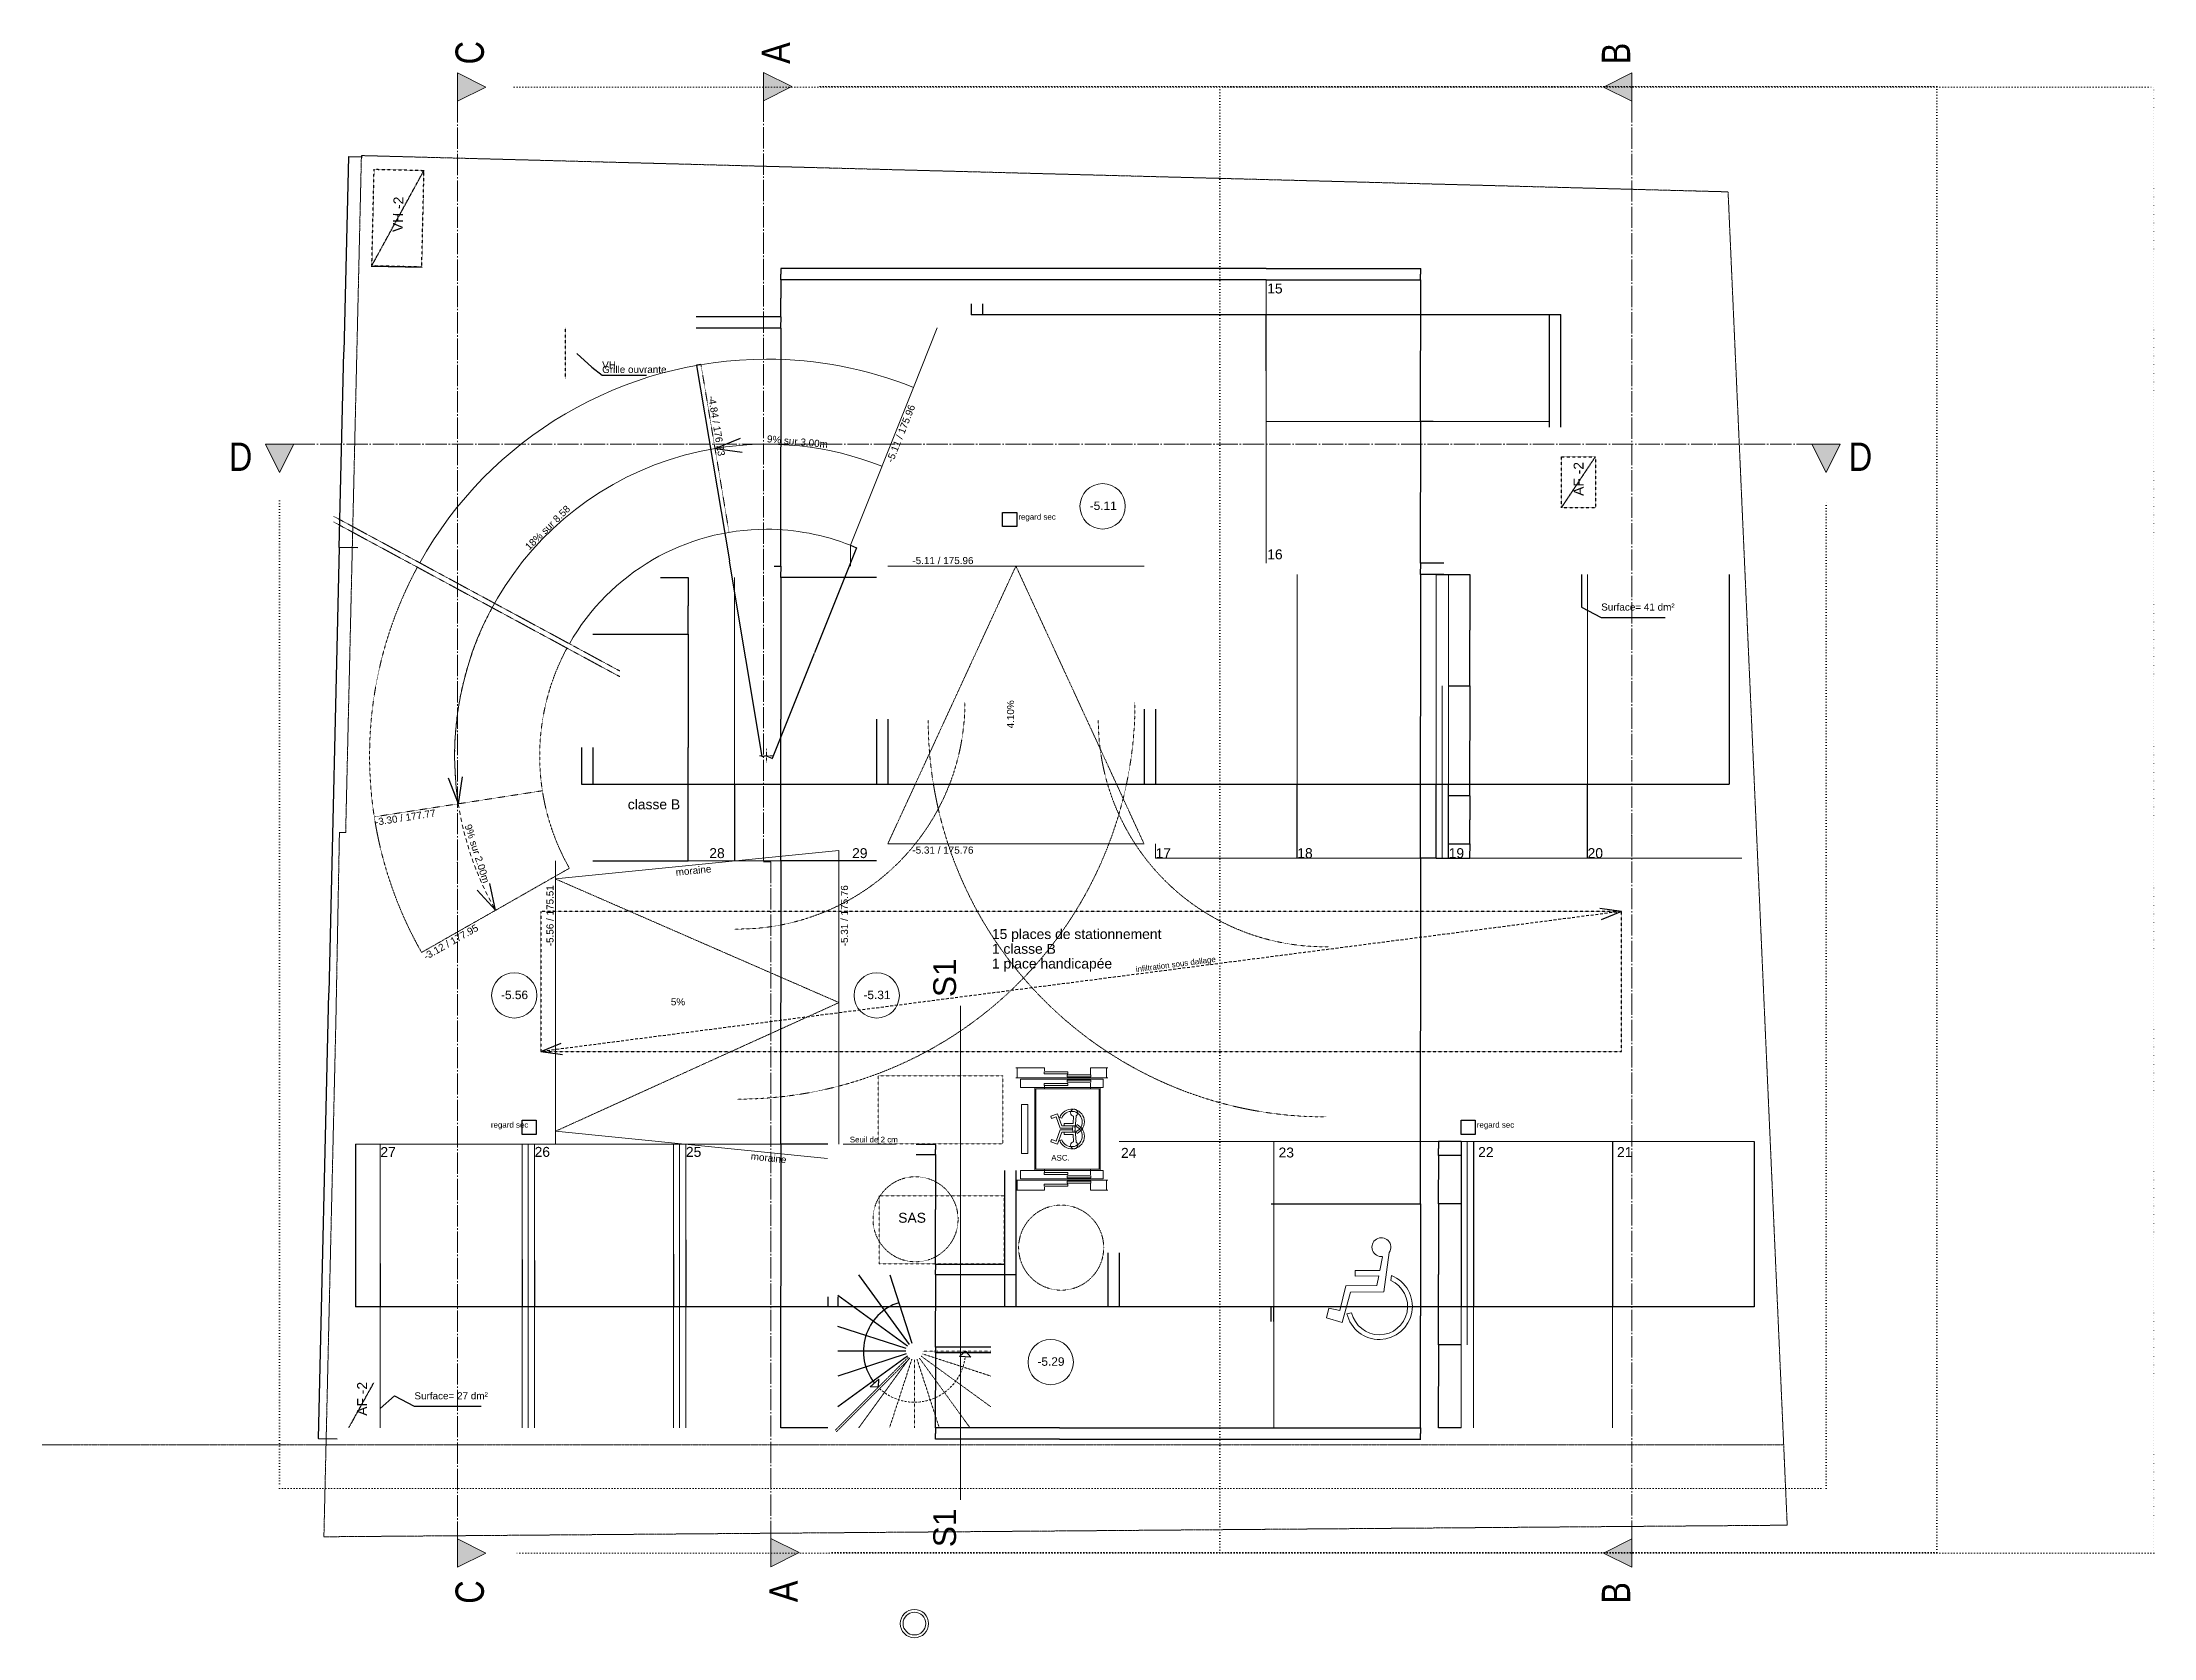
# Model space of a CAD drawing. Header units: centimetres. Extents: x 26018 to 82487, y -36363 to -12761.
# Drawn here: x 50788 to 54511, y -15618 to -12804 of the extents above; entities that cross this region are included whole.
import ezdxf

# ---------------------------------------------------------------- set-up
doc = ezdxf.new("R2010")
doc.units = ezdxf.units.CM
doc.header["$LTSCALE"] = 0.5
for name, pattern in [('Axe 15', [0.88, 0.75, -0.065, 0, -0.065]), ('Mixte 15', [0.93, 0.75, -0.065, 0.05, -0.065]), ('Mixte 8_2 tirets', [0.695, 0.4, -0.065, 0.05, -0.065, 0.05, -0.065]), ('Pointillé 1', [0.09, 0.05, -0.04]), ('Pointillé 1_5', [0.125, 0.075, -0.05]), ('Pointillé 2', [0.165, 0.1, -0.065]), ('Pointillé 3', [0.25, 0.15, -0.1]), ('Points 2', [0.1, 0, -0.1])]:
    doc.linetypes.add(name, pattern=pattern)
doc.layers.get('0').update_dxf_attribs({"linetype": 'CONTINUOUS'})
doc.layers.get('DEFPOINTS').update_dxf_attribs({"linetype": 'CONTINUOUS'})
for name, color, linetype in [('1  Hachures', 7, 'CONTINUOUS'), ('6 COMPL 2D', 7, 'CONTINUOUS'), ('6 Compl 2D 2 Détails', 7, 'CONTINUOUS'), ('6 Compl 2D 3 Détails', 7, 'CONTINUOUS'), ('6 Traits de Coupes', 7, 'CONTINUOUS'), ('7 ABORDS', 7, 'CONTINUOUS'), ('8  TEXTES', 7, 'CONTINUOUS'), ('8 Text 2 Détails', 7, 'CONTINUOUS'), ('9  COTATIONS', 7, 'CONTINUOUS')]:
    doc.layers.add(name, color=color, linetype=linetype)
doc.styles.get("Standard").update_dxf_attribs({"font": 'arial.ttf'})
doc.styles.add('STYLE_GENERE_1', font='')
doc.styles.add('STYLE_GENERE_2', font='')
doc.styles.add('STYLE_GENERE_3', font='')
doc.styles.get('STYLE_GENERE_1').set_extended_font_data('Arial Occidental')
doc.styles.get('STYLE_GENERE_2').set_extended_font_data('Univers LT 57 Condensed')
doc.styles.get('STYLE_GENERE_3').set_extended_font_data('Arial Occidental')
doc.dimstyles.new('STYLE_GENERE__1', dxfattribs={"dimtxt": 0.1, "dimasz": 0.095, "dimexe": 0.18, "dimexo": 0, "dimgap": 0.09, "dimtad": 1, "dimtih": 1, "dimtoh": 1, "dimdec": 0, "dimlfac": 100, "dimzin": 0, "dimdsep": 46, "dimtxsty": 'STYLE_GENERE_2', "dimblk": 'ARROWHEAD_7', "dimblk1": 'ARROWHEAD_7', "dimblk2": 'ARROWHEAD_7', "dimcen": 0.09, "dimclrd": 7, "dimclre": 7, "dimclrt": 256, "dimadec": 1, "dimazin": 0, "dimtfac": 1, "dimtdec": 4, "dimtmove": 0, "dimatfit": 3, "dimfxl": 1, "dimtolj": 1, "dimtzin": 0, "dimarcsym": 0})
doc.dimstyles.new('STYLE_GENERE__2', dxfattribs={"dimtxt": 0.1, "dimasz": 0.095, "dimexe": 0.18, "dimexo": 0, "dimgap": 0.09, "dimtad": 1, "dimtih": 1, "dimtoh": 1, "dimdec": 0, "dimlfac": 100, "dimzin": 0, "dimdsep": 46, "dimtxsty": 'STYLE_GENERE_3', "dimblk": 'ARROWHEAD_7', "dimblk1": 'ARROWHEAD_7', "dimblk2": 'ARROWHEAD_7', "dimcen": 0.09, "dimclrd": 7, "dimclre": 7, "dimclrt": 256, "dimadec": 1, "dimazin": 0, "dimtfac": 1, "dimtdec": 4, "dimtmove": 0, "dimatfit": 3, "dimfxl": 1, "dimtolj": 1, "dimtzin": 0, "dimarcsym": 0})
doc.dimstyles.new('STYLE_GENERE__3', dxfattribs={"dimtxt": 0.1, "dimasz": 0.095, "dimexe": 0.18, "dimexo": 0, "dimgap": 0.09, "dimtad": 1, "dimtih": 1, "dimtoh": 1, "dimdec": 0, "dimlfac": 100, "dimzin": 0, "dimdsep": 46, "dimtxsty": 'STYLE_GENERE_3', "dimblk": 'ARROWHEAD_7', "dimblk1": 'ARROWHEAD_7', "dimblk2": 'ARROWHEAD_7', "dimcen": 0.09, "dimclrd": 7, "dimclre": 7, "dimclrt": 256, "dimadec": 1, "dimazin": 0, "dimtfac": 1, "dimtdec": 4, "dimtmove": 2, "dimatfit": 3, "dimfxl": 1, "dimtolj": 1, "dimtzin": 0, "dimarcsym": 0})
doc.dimstyles.new('STYLE_GENERE__4', dxfattribs={"dimtxt": 0.1, "dimasz": 0.095, "dimexe": 0.18, "dimexo": 0, "dimgap": 0.09, "dimtad": 1, "dimdec": 0, "dimlfac": 100, "dimzin": 0, "dimdsep": 46, "dimtxsty": 'STYLE_GENERE_3', "dimblk": 'ARROWHEAD_7', "dimblk1": 'ARROWHEAD_7', "dimblk2": 'ARROWHEAD_7', "dimcen": 0.09, "dimclrd": 7, "dimclre": 7, "dimclrt": 256, "dimadec": 1, "dimazin": 0, "dimtfac": 1, "dimtdec": 4, "dimtmove": 0, "dimatfit": 3, "dimfxl": 1, "dimtolj": 1, "dimtzin": 0, "dimarcsym": 0})

# ---------------------------------------------------------------- blocks, each defined once
blk = doc.blocks.new('Asc_630Kg_OD')
at = {"layer": '6 Compl 2D 2 Détails', "color": 163, "linetype": 'Continuous', "lineweight": 0, "true_color": 0x8080c0}
for p, q in [((0.081, 1.78), (0.081, 1.63)), ((1.539, 1.78), (0.081, 1.78)), ((0.506, 1.63), (0.081, 1.63)), ((0.334, 0.17), (0.334, 1.63)), ((0.334, 1.63), (1.488, 1.63)), ((1.468, 1.61), (0.354, 1.61)), ((0.354, 1.61), (0.354, 0.19)), ((0.916, 1.705), (0.501, 1.705)), ((0.501, 1.705), (0.501, 1.67)), ((0.501, 1.67), (0.916, 1.67)), ((0.506, 1.61), (0.506, 1.655)), ((1.321, 1.76), (0.906, 1.76)), ((0.906, 1.76), (0.906, 1.725)), ((0.906, 1.725), (1.321, 1.725)), ((0.916, 1.67), (0.916, 1.705)), ((1.316, 1.71), (1.316, 1.61)), ((1.316, 1.63), (1.539, 1.63)), ((1.321, 1.725), (1.321, 1.76)), ((1.468, 0.19), (1.468, 1.61)), ((1.488, 1.63), (1.488, 0.17)), ((1.539, 1.78), (1.539, 1.63)), ((0.213, 1.33), (0.101, 1.33)), ((0.101, 1.33), (0.101, 0.47)), ((0.213, 0.47), (0.213, 1.33)), ((0.735, 1.168), (0.614, 1.124)), ((0.614, 1.124), (0.629, 1.083)), ((0.811, 0.957), (0.735, 1.168)), ((0.709, 1.112), (0.629, 1.083)), ((0.781, 0.914), (0.709, 1.112)), ((0.81, 1.09), (0.774, 1.103)), ((0.781, 0.914), (0.997, 0.914)), ((1.037, 0.957), (0.811, 0.957)), ((1.003, 0.845), (0.851, 0.845)), ((0.851, 0.802), (0.851, 0.845)), ((0.851, 0.802), (1.007, 0.802)), ((1.003, 0.845), (0.997, 0.914)), ((1.018, 0.674), (1.007, 0.802)), ((1.062, 0.665), (1.037, 0.957)), ((1.063, 0.858), (1.079, 0.823)), ((0.101, 0.47), (0.213, 0.47)), ((0, 0), (1.62, 0)), ((0.02, 0), (0.02, -0.18)), ((0.081, 0.02), (0.081, 0.17)), ((0.506, 0.17), (0.081, 0.17)), ((1.539, 0.02), (0.081, 0.02)), ((0.354, 0.19), (1.468, 0.19)), ((0.916, 0.13), (0.501, 0.13)), ((0.501, 0.13), (0.501, 0.095)), ((0.501, 0.095), (0.916, 0.095)), ((0.506, 0.19), (0.506, 0.145)), ((1.321, 0.075), (0.906, 0.075)), ((0.906, 0.075), (0.906, 0.04)), ((0.906, 0.04), (1.321, 0.04)), ((0.916, 0.095), (0.916, 0.13)), ((1.316, 0.09), (1.316, 0.19)), ((1.316, 0.17), (1.539, 0.17)), ((1.321, 0.04), (1.321, 0.075)), ((1.539, 0.02), (1.539, 0.17)), ((1.6, 0), (1.6, -0.18)), ((0, -0.18), (0.02, -0.18)), ((0.02, -0.18), (0.506, -0.18)), ((0.501, -0.075), (0.916, -0.075)), ((0.501, -0.11), (0.501, -0.075)), ((0.916, -0.11), (0.501, -0.11)), ((0.506, -0.18), (0.506, -0.125)), ((0.906, -0.02), (1.321, -0.02)), ((0.906, -0.055), (0.906, -0.02)), ((1.321, -0.055), (0.906, -0.055)), ((0.916, -0.075), (0.916, -0.11)), ((1.316, -0.18), (1.316, -0.07)), ((1.6, -0.18), (1.316, -0.18)), ((1.321, -0.02), (1.321, -0.055)), ((1.6, -0.18), (1.62, -0.18))]:
    blk.add_line(p, q, dxfattribs=at)
for centre, radius, start, end in [((0.984, 1.026), 0.224, 295, 160), ((0.984, 1.026), 0.186, 295, 160), ((1.028, 0.613), 0.0626, 99.4551, 57.2358)]:
    blk.add_arc(centre, radius, start, end, dxfattribs=at)
blk = doc.blocks.new('Asc_630Kg_OD_2')
at = {"layer": '6 Compl 2D 2 Détails', "color": 163, "linetype": 'Continuous', "lineweight": 0, "true_color": 0x8080c0}
for p, q in [((0.081, 1.78), (0.081, 1.63)), ((1.539, 1.78), (0.081, 1.78)), ((0.506, 1.63), (0.081, 1.63)), ((0.334, 0.17), (0.334, 1.63)), ((0.334, 1.63), (1.488, 1.63)), ((1.468, 1.61), (0.354, 1.61)), ((0.354, 1.61), (0.354, 0.19)), ((0.916, 1.705), (0.501, 1.705)), ((0.501, 1.705), (0.501, 1.67)), ((0.501, 1.67), (0.916, 1.67)), ((0.506, 1.61), (0.506, 1.655)), ((1.321, 1.76), (0.906, 1.76)), ((0.906, 1.76), (0.906, 1.725)), ((0.906, 1.725), (1.321, 1.725)), ((0.916, 1.67), (0.916, 1.705)), ((1.316, 1.71), (1.316, 1.61)), ((1.316, 1.63), (1.539, 1.63)), ((1.321, 1.725), (1.321, 1.76)), ((1.468, 0.19), (1.468, 1.61)), ((1.488, 1.63), (1.488, 0.17)), ((1.539, 1.78), (1.539, 1.63)), ((0.213, 1.33), (0.101, 1.33)), ((0.101, 1.33), (0.101, 0.47)), ((0.213, 0.47), (0.213, 1.33)), ((0.735, 1.168), (0.614, 1.124)), ((0.614, 1.124), (0.629, 1.083)), ((0.811, 0.957), (0.735, 1.168)), ((0.709, 1.112), (0.629, 1.083)), ((0.781, 0.914), (0.709, 1.112)), ((0.81, 1.09), (0.774, 1.103)), ((0.781, 0.914), (0.997, 0.914)), ((1.037, 0.957), (0.811, 0.957)), ((1.003, 0.845), (0.851, 0.845)), ((0.851, 0.802), (0.851, 0.845)), ((0.851, 0.802), (1.007, 0.802)), ((1.003, 0.845), (0.997, 0.914)), ((1.018, 0.674), (1.007, 0.802)), ((1.062, 0.665), (1.037, 0.957)), ((1.063, 0.858), (1.079, 0.823)), ((0.101, 0.47), (0.213, 0.47)), ((0, 0), (1.62, 0)), ((0.02, 0), (0.02, -0.18)), ((0.081, 0.02), (0.081, 0.17)), ((0.506, 0.17), (0.081, 0.17)), ((1.539, 0.02), (0.081, 0.02)), ((0.354, 0.19), (1.468, 0.19)), ((0.916, 0.13), (0.501, 0.13)), ((0.501, 0.13), (0.501, 0.095)), ((0.501, 0.095), (0.916, 0.095)), ((0.506, 0.19), (0.506, 0.145)), ((1.321, 0.075), (0.906, 0.075)), ((0.906, 0.075), (0.906, 0.04)), ((0.906, 0.04), (1.321, 0.04)), ((0.916, 0.095), (0.916, 0.13)), ((1.316, 0.09), (1.316, 0.19)), ((1.316, 0.17), (1.539, 0.17)), ((1.321, 0.04), (1.321, 0.075)), ((1.539, 0.02), (1.539, 0.17)), ((1.6, 0), (1.6, -0.18)), ((0, -0.18), (0.02, -0.18)), ((0.02, -0.18), (0.506, -0.18)), ((0.501, -0.075), (0.916, -0.075)), ((0.501, -0.11), (0.501, -0.075)), ((0.916, -0.11), (0.501, -0.11)), ((0.506, -0.18), (0.506, -0.125)), ((0.906, -0.02), (1.321, -0.02)), ((0.906, -0.055), (0.906, -0.02)), ((1.321, -0.055), (0.906, -0.055)), ((0.916, -0.075), (0.916, -0.11)), ((1.316, -0.18), (1.316, -0.07)), ((1.6, -0.18), (1.316, -0.18)), ((1.321, -0.02), (1.321, -0.055)), ((1.6, -0.18), (1.62, -0.18))]:
    blk.add_line(p, q, dxfattribs=at)
for centre, radius, start, end in [((0.984, 1.026), 0.224, 295, 160), ((0.984, 1.026), 0.186, 295, 160), ((1.028, 0.613), 0.0626, 99.4551, 57.2358)]:
    blk.add_arc(centre, radius, start, end, dxfattribs=at)
blk = doc.blocks.new('Symb Handicapé 12')
at = {"layer": '6 Compl 2D 2 Détails', "color": 251, "linetype": 'Continuous', "lineweight": 0, "true_color": 0x646464}
for p, q in [((-0.258, 0.879), (-0.164, 0.18)), ((-0.091, 0.559), (-0.141, 0.801)), ((-0.295, 0.468), (-0.284, 0.382)), ((0.346, 0.557), (-0.091, 0.559)), ((-0.037, 0.292), (-0.072, 0.463)), ((-0.072, 0.463), (0.346, 0.461)), ((0.346, 0.461), (0.346, 0.557)), ((-0.164, 0.18), (0.429, 0.177)), ((0.508, 0.29), (-0.037, 0.292)), ((0.429, 0.177), (0.576, -0.36)), ((0.615, -0.149), (0.508, 0.29)), ((0.489, -0.204), (0.407, -0.186)), ((0.576, -0.36), (0.852, -0.276)), ((0.81, -0.107), (0.615, -0.149)), ((0.852, -0.276), (0.81, -0.107))]:
    blk.add_line(p, q, dxfattribs=at)
for centre, major_axis, start_param, end_param in [((-0.119, 0.97), (0.167, 0), 4.583801, 10.008202), ((-0.081, -0.075), (0.584, 0), 1.947533, 6.059917), ((-0.081, -0.075), (0.5, 0), 1.989195, 6.059917)]:
    blk.add_ellipse(centre, major_axis=major_axis, ratio=0.999933, start_param=start_param, end_param=end_param, dxfattribs=at)
blk = doc.blocks.new('Ligne_79_2', base_point=(23.278, 11.113))
at = {"layer": '6 COMPL 2D', "linetype": 'Pointillé 2'}
blk.add_line((23.278, 11.113), (4.223, 8.641), dxfattribs=at)
at = {"layer": '6 COMPL 2D', "linetype": 'Continuous'}
for p, q in [((23.278, 11.113), (22.895, 11.165)), ((23.278, 11.113), (22.921, 10.966)), ((4.223, 8.641), (4.58, 8.788)), ((4.223, 8.641), (4.606, 8.59))]:
    blk.add_line(p, q, dxfattribs=at)
blk = doc.blocks.new('Arc_146_2', base_point=(8.201, 13.855))
at = {"layer": '6 COMPL 2D', "linetype": 'Continuous'}
for q in [(3.32, 11.605), (3.098, 11.49)]:
    blk.add_line((3.423, 11.133), q, dxfattribs=at)
at = {"layer": '6 COMPL 2D', "color": 194, "linetype": 'Pointillé 3', "lineweight": 0, "true_color": 0x50009f}
blk.add_arc((8.201, 13.855), 5.5, 188.8215, 209.6695, dxfattribs=at)
blk = doc.blocks.new('Arc_149_2', base_point=(8.201, 13.855))
at = {"layer": '6 Compl 2D 2 Détails', "linetype": 'Continuous'}
for q in [(7.741, 19.461), (7.772, 19.213)]:
    blk.add_line((7.293, 19.28), q, dxfattribs=at)
at = {"layer": '6 Compl 2D 2 Détails', "color": 194, "linetype": 'Continuous', "lineweight": 0, "true_color": 0x50009f}
blk.add_arc((8.201, 13.855), 5.5, 68.2765, 99.5028, dxfattribs=at)
blk = doc.blocks.new('Arc_162_2', base_point=(10.81, 3.355))
at = {"layer": '6 Compl 2D 2 Détails', "linetype": 'Continuous'}
for p, q in [((10.032, 2.727), (10.181, 2.86)), ((10.174, 2.719), (10.032, 2.727)), ((10.174, 2.719), (10.181, 2.86))]:
    blk.add_line(p, q, dxfattribs=at)
blk.add_arc((10.81, 3.355), 0.9, 107.9139, 218.626, dxfattribs=at)
blk = doc.blocks.new('Arc_161_2', base_point=(10.81, 3.355))
at = {"layer": '6 Compl 2D 2 Détails', "linetype": 'Continuous'}
for p, q in [((11.71, 3.355), (11.605, 3.261)), ((11.71, 3.355), (11.804, 3.25)), ((11.804, 3.25), (11.605, 3.261))]:
    blk.add_line(p, q, dxfattribs=at)
at = {"layer": '6 Compl 2D 2 Détails', "color": 251, "linetype": 'Pointillé 1_5', "lineweight": 0, "true_color": 0x515151}
blk.add_arc((10.81, 3.355), 0.9, 226.9876, 353.6257, dxfattribs=at)
blk = doc.blocks.new('Arc_167_2', base_point=(8.201, 13.855))
at = {"layer": '6 Compl 2D 2 Détails', "linetype": 'Continuous'}
for q in [(2.59, 13.461), (2.839, 13.489)]:
    blk.add_line((2.767, 13.012), q, dxfattribs=at)
at = {"layer": '6 Compl 2D 2 Détails', "color": 194, "linetype": 'Continuous', "lineweight": 0, "true_color": 0x50009f}
blk.add_arc((8.201, 13.855), 5.5, 99.5028, 188.8215, dxfattribs=at)
blk = doc.blocks.new('Arc_166_2', base_point=(8.201, 13.855))
at = {"layer": '6 Compl 2D 2 Détails', "linetype": 'Continuous'}
for q in [(2.59, 13.461), (2.839, 13.489)]:
    blk.add_line((2.767, 13.012), q, dxfattribs=at)
at = {"layer": '6 Compl 2D 2 Détails', "color": 194, "linetype": 'Pointillé 3', "lineweight": 0, "true_color": 0x50009f}
blk.add_arc((8.201, 13.855), 5.5, 151.5973, 188.8215, dxfattribs=at)
blk = doc.blocks.new('ARROWHEAD_7')
at = {"color": 0, "linetype": 'Continuous', "lineweight": 0}
for p, q in [((0, 0), (-1, 0)), ((-0.25, 0), (0.25, 0)), ((0, -0.25), (0, 0.25))]:
    blk.add_line(p, q, dxfattribs=at)
blk.add_circle((0, 0), 0.25, dxfattribs=at)
blk = doc.blocks.new('*D120')
at = {"layer": '9  COTATIONS', "color": 7, "linetype": 'Continuous', "lineweight": -2, "transparency": 16777216}
for p, q in [((51738.8, -14047.6), (51738.8, -14112.6)), ((51758.8, -14047.6), (51758.8, -14112.6)), ((51738.9, -14112.4), (51758.7, -14112.4))]:
    blk.add_line(p, q, dxfattribs=at)
at = {"layer": 'DEFPOINTS', "color": 0, "linetype": 'Continuous', "transparency": 16777216}
for p in [(51738.8, -14047.6), (51758.8, -14047.6), (51758.8, -14112.4)]:
    blk.add_point(p, dxfattribs=at)
at = {"layer": '9  COTATIONS', "color": 7, "linetype": 'Continuous', "lineweight": -2, "transparency": 16777216, "xscale": 0.095, "yscale": 0.095, "zscale": 0.095, "rotation": 180}
blk.add_blockref('ARROWHEAD_7', (51738.8, -14112.4), dxfattribs=at)
at = {"layer": '9  COTATIONS', "color": 7, "linetype": 'Continuous', "lineweight": -2, "transparency": 16777216, "xscale": 0.095, "yscale": 0.095, "zscale": 0.095}
blk.add_blockref('ARROWHEAD_7', (51758.8, -14112.4), dxfattribs=at)
at = {"layer": '9  COTATIONS', "color": 194, "linetype": 'Continuous', "true_color": 0x50009f, "transparency": 16777216, "insert": (51748.8, -14112.3), "char_height": 0.1, "attachment_point": 5, "style": 'STYLE_GENERE_2'}
blk.add_mtext('\\A1;2000', dxfattribs=at)
blk = doc.blocks.new('*D121')
at = {"layer": '9  COTATIONS', "color": 7, "linetype": 'Continuous', "lineweight": -2, "transparency": 16777216}
for p, q in [((51758.8, -14047.6), (51758.8, -14112.6)), ((51758.9, -14112.4), (52008.7, -14112.4)), ((52008.8, -14247.6), (52008.8, -14112.3))]:
    blk.add_line(p, q, dxfattribs=at)
at = {"layer": 'DEFPOINTS', "color": 0, "linetype": 'Continuous', "transparency": 16777216}
for p in [(51758.8, -14047.6), (52008.8, -14112.4), (52008.8, -14247.6)]:
    blk.add_point(p, dxfattribs=at)
at = {"layer": '9  COTATIONS', "color": 7, "linetype": 'Continuous', "lineweight": -2, "transparency": 16777216, "xscale": 0.095, "yscale": 0.095, "zscale": 0.095, "rotation": 180}
blk.add_blockref('ARROWHEAD_7', (51758.8, -14112.4), dxfattribs=at)
at = {"layer": '9  COTATIONS', "color": 7, "linetype": 'Continuous', "lineweight": -2, "transparency": 16777216, "xscale": 0.095, "yscale": 0.095, "zscale": 0.095}
blk.add_blockref('ARROWHEAD_7', (52008.8, -14112.4), dxfattribs=at)
at = {"layer": '9  COTATIONS', "color": 194, "linetype": 'Continuous', "true_color": 0x50009f, "transparency": 16777216, "insert": (51883.8, -14112.3), "char_height": 0.1, "attachment_point": 5, "style": 'STYLE_GENERE_2'}
blk.add_mtext('\\A1;25000', dxfattribs=at)
blk = doc.blocks.new('*D122')
at = {"layer": '9  COTATIONS', "color": 7, "linetype": 'Continuous', "lineweight": -2, "transparency": 16777216}
for p, q in [((52258.8, -13997.6), (52258.8, -14112.6)), ((52008.8, -14247.6), (52008.8, -14112.3)), ((52008.9, -14112.4), (52258.7, -14112.4))]:
    blk.add_line(p, q, dxfattribs=at)
at = {"layer": 'DEFPOINTS', "color": 0, "linetype": 'Continuous', "transparency": 16777216}
for p in [(52258.8, -13997.6), (52258.8, -14112.4), (52008.8, -14247.6)]:
    blk.add_point(p, dxfattribs=at)
at = {"layer": '9  COTATIONS', "color": 7, "linetype": 'Continuous', "lineweight": -2, "transparency": 16777216, "xscale": 0.095, "yscale": 0.095, "zscale": 0.095, "rotation": 180}
blk.add_blockref('ARROWHEAD_7', (52008.8, -14112.4), dxfattribs=at)
at = {"layer": '9  COTATIONS', "color": 7, "linetype": 'Continuous', "lineweight": -2, "transparency": 16777216, "xscale": 0.095, "yscale": 0.095, "zscale": 0.095}
blk.add_blockref('ARROWHEAD_7', (52258.8, -14112.4), dxfattribs=at)
at = {"layer": '9  COTATIONS', "color": 194, "linetype": 'Continuous', "true_color": 0x50009f, "transparency": 16777216, "insert": (52133.8, -14112.3), "char_height": 0.1, "attachment_point": 5, "style": 'STYLE_GENERE_2'}
blk.add_mtext('\\A1;25000', dxfattribs=at)
blk = doc.blocks.new('*D123')
at = {"layer": '9  COTATIONS', "color": 7, "linetype": 'Continuous', "lineweight": -2, "transparency": 16777216}
for p, q in [((52258.8, -13997.6), (52258.8, -14112.6)), ((52278.8, -13997.6), (52278.8, -14112.6)), ((52258.9, -14112.4), (52278.7, -14112.4))]:
    blk.add_line(p, q, dxfattribs=at)
at = {"layer": 'DEFPOINTS', "color": 0, "linetype": 'Continuous', "transparency": 16777216}
for p in [(52258.8, -13997.6), (52278.8, -13997.6), (52278.8, -14112.4)]:
    blk.add_point(p, dxfattribs=at)
at = {"layer": '9  COTATIONS', "color": 7, "linetype": 'Continuous', "lineweight": -2, "transparency": 16777216, "xscale": 0.095, "yscale": 0.095, "zscale": 0.095, "rotation": 180}
blk.add_blockref('ARROWHEAD_7', (52258.8, -14112.4), dxfattribs=at)
at = {"layer": '9  COTATIONS', "color": 7, "linetype": 'Continuous', "lineweight": -2, "transparency": 16777216, "xscale": 0.095, "yscale": 0.095, "zscale": 0.095}
blk.add_blockref('ARROWHEAD_7', (52278.8, -14112.4), dxfattribs=at)
at = {"layer": '9  COTATIONS', "color": 194, "linetype": 'Continuous', "true_color": 0x50009f, "transparency": 16777216, "insert": (52268.8, -14112.3), "char_height": 0.1, "attachment_point": 5, "style": 'STYLE_GENERE_2'}
blk.add_mtext('\\A1;2000', dxfattribs=at)
blk = doc.blocks.new('*D124')
at = {"layer": '9  COTATIONS', "color": 7, "linetype": 'Continuous', "lineweight": -2, "transparency": 16777216}
for p, q in [((52278.8, -13997.6), (52278.8, -14112.6)), ((52730.8, -13980.1), (52730.8, -14112.6)), ((52278.9, -14112.4), (52730.7, -14112.4))]:
    blk.add_line(p, q, dxfattribs=at)
at = {"layer": 'DEFPOINTS', "color": 0, "linetype": 'Continuous', "transparency": 16777216}
for p in [(52278.8, -13997.6), (52730.8, -13980.1), (52730.8, -14112.4)]:
    blk.add_point(p, dxfattribs=at)
at = {"layer": '9  COTATIONS', "color": 7, "linetype": 'Continuous', "lineweight": -2, "transparency": 16777216, "xscale": 0.095, "yscale": 0.095, "zscale": 0.095, "rotation": 180}
blk.add_blockref('ARROWHEAD_7', (52278.8, -14112.4), dxfattribs=at)
at = {"layer": '9  COTATIONS', "color": 7, "linetype": 'Continuous', "lineweight": -2, "transparency": 16777216, "xscale": 0.095, "yscale": 0.095, "zscale": 0.095}
blk.add_blockref('ARROWHEAD_7', (52730.8, -14112.4), dxfattribs=at)
at = {"layer": '9  COTATIONS', "color": 194, "linetype": 'Continuous', "true_color": 0x50009f, "transparency": 16777216, "insert": (52504.8, -14112.3), "char_height": 0.1, "attachment_point": 5, "style": 'STYLE_GENERE_2'}
blk.add_mtext('\\A1;45200', dxfattribs=at)
blk = doc.blocks.new('*D125')
at = {"layer": '9  COTATIONS', "color": 7, "linetype": 'Continuous', "lineweight": -2, "transparency": 16777216}
for p, q in [((52730.8, -13980.1), (52730.8, -14112.6)), ((52750.8, -13980.1), (52750.8, -14112.6)), ((52730.9, -14112.4), (52750.7, -14112.4))]:
    blk.add_line(p, q, dxfattribs=at)
at = {"layer": 'DEFPOINTS', "color": 0, "linetype": 'Continuous', "transparency": 16777216}
for p in [(52730.8, -13980.1), (52750.8, -13980.1), (52750.8, -14112.4)]:
    blk.add_point(p, dxfattribs=at)
at = {"layer": '9  COTATIONS', "color": 7, "linetype": 'Continuous', "lineweight": -2, "transparency": 16777216, "xscale": 0.095, "yscale": 0.095, "zscale": 0.095, "rotation": 180}
blk.add_blockref('ARROWHEAD_7', (52730.8, -14112.4), dxfattribs=at)
at = {"layer": '9  COTATIONS', "color": 7, "linetype": 'Continuous', "lineweight": -2, "transparency": 16777216, "xscale": 0.095, "yscale": 0.095, "zscale": 0.095}
blk.add_blockref('ARROWHEAD_7', (52750.8, -14112.4), dxfattribs=at)
at = {"layer": '9  COTATIONS', "color": 194, "linetype": 'Continuous', "true_color": 0x50009f, "transparency": 16777216, "insert": (52740.8, -14112.3), "char_height": 0.1, "attachment_point": 5, "style": 'STYLE_GENERE_2'}
blk.add_mtext('\\A1;2000', dxfattribs=at)
blk = doc.blocks.new('*D126')
at = {"layer": '9  COTATIONS', "color": 7, "linetype": 'Continuous', "lineweight": -2, "transparency": 16777216}
for p, q in [((52750.8, -13980.1), (52750.8, -14112.6)), ((52750.9, -14112.4), (53000.7, -14112.4)), ((53000.8, -14242.6), (53000.8, -14112.3))]:
    blk.add_line(p, q, dxfattribs=at)
at = {"layer": 'DEFPOINTS', "color": 0, "linetype": 'Continuous', "transparency": 16777216}
for p in [(52750.8, -13980.1), (53000.8, -14112.4), (53000.8, -14242.6)]:
    blk.add_point(p, dxfattribs=at)
at = {"layer": '9  COTATIONS', "color": 7, "linetype": 'Continuous', "lineweight": -2, "transparency": 16777216, "xscale": 0.095, "yscale": 0.095, "zscale": 0.095, "rotation": 180}
blk.add_blockref('ARROWHEAD_7', (52750.8, -14112.4), dxfattribs=at)
at = {"layer": '9  COTATIONS', "color": 7, "linetype": 'Continuous', "lineweight": -2, "transparency": 16777216, "xscale": 0.095, "yscale": 0.095, "zscale": 0.095}
blk.add_blockref('ARROWHEAD_7', (53000.8, -14112.4), dxfattribs=at)
at = {"layer": '9  COTATIONS', "color": 194, "linetype": 'Continuous', "true_color": 0x50009f, "transparency": 16777216, "insert": (52875.8, -14112.3), "char_height": 0.1, "attachment_point": 5, "style": 'STYLE_GENERE_2'}
blk.add_mtext('\\A1;25000', dxfattribs=at)
blk = doc.blocks.new('*D127')
at = {"layer": '9  COTATIONS', "color": 7, "linetype": 'Continuous', "lineweight": -2, "transparency": 16777216}
for p, q in [((53000.8, -14242.6), (53000.8, -14112.3)), ((53000.9, -14112.4), (53245.7, -14112.4)), ((53245.8, -14242.6), (53245.8, -14112.3))]:
    blk.add_line(p, q, dxfattribs=at)
at = {"layer": 'DEFPOINTS', "color": 0, "linetype": 'Continuous', "transparency": 16777216}
for p in [(53245.8, -14112.4), (53000.8, -14242.6), (53245.8, -14242.6)]:
    blk.add_point(p, dxfattribs=at)
at = {"layer": '9  COTATIONS', "color": 7, "linetype": 'Continuous', "lineweight": -2, "transparency": 16777216, "xscale": 0.095, "yscale": 0.095, "zscale": 0.095, "rotation": 180}
blk.add_blockref('ARROWHEAD_7', (53000.8, -14112.4), dxfattribs=at)
at = {"layer": '9  COTATIONS', "color": 7, "linetype": 'Continuous', "lineweight": -2, "transparency": 16777216, "xscale": 0.095, "yscale": 0.095, "zscale": 0.095}
blk.add_blockref('ARROWHEAD_7', (53245.8, -14112.4), dxfattribs=at)
at = {"layer": '9  COTATIONS', "color": 194, "linetype": 'Continuous', "true_color": 0x50009f, "transparency": 16777216, "insert": (53123.3, -14112.3), "char_height": 0.1, "attachment_point": 5, "style": 'STYLE_GENERE_2'}
blk.add_mtext('\\A1;24500', dxfattribs=at)
blk = doc.blocks.new('*D128')
at = {"layer": '9  COTATIONS', "color": 7, "linetype": 'Continuous', "lineweight": -2, "transparency": 16777216}
for p, q in [((53245.8, -14242.6), (53245.8, -14112.3)), ((53245.9, -14112.4), (53267.7, -14112.4)), ((53267.8, -14242.6), (53267.8, -14112.3))]:
    blk.add_line(p, q, dxfattribs=at)
at = {"layer": 'DEFPOINTS', "color": 0, "linetype": 'Continuous', "transparency": 16777216}
for p in [(53267.8, -14112.4), (53245.8, -14242.6), (53267.8, -14242.6)]:
    blk.add_point(p, dxfattribs=at)
at = {"layer": '9  COTATIONS', "color": 7, "linetype": 'Continuous', "lineweight": -2, "transparency": 16777216, "xscale": 0.095, "yscale": 0.095, "zscale": 0.095, "rotation": 180}
blk.add_blockref('ARROWHEAD_7', (53245.8, -14112.4), dxfattribs=at)
at = {"layer": '9  COTATIONS', "color": 7, "linetype": 'Continuous', "lineweight": -2, "transparency": 16777216, "xscale": 0.095, "yscale": 0.095, "zscale": 0.095}
blk.add_blockref('ARROWHEAD_7', (53267.8, -14112.4), dxfattribs=at)
at = {"layer": '9  COTATIONS', "color": 194, "linetype": 'Continuous', "true_color": 0x50009f, "transparency": 16777216, "insert": (53256.8, -14112.3), "char_height": 0.1, "attachment_point": 5, "style": 'STYLE_GENERE_2'}
blk.add_mtext('\\A1;2200', dxfattribs=at)
blk = doc.blocks.new('*D129')
at = {"layer": '9  COTATIONS', "color": 7, "linetype": 'Continuous', "lineweight": -2, "transparency": 16777216}
for p, q in [((53267.8, -14242.6), (53267.8, -14112.3)), ((53267.9, -14112.4), (53512.7, -14112.4)), ((53512.8, -14242.6), (53512.8, -14112.3))]:
    blk.add_line(p, q, dxfattribs=at)
at = {"layer": 'DEFPOINTS', "color": 0, "linetype": 'Continuous', "transparency": 16777216}
for p in [(53512.8, -14112.4), (53267.8, -14242.6), (53512.8, -14242.6)]:
    blk.add_point(p, dxfattribs=at)
at = {"layer": '9  COTATIONS', "color": 7, "linetype": 'Continuous', "lineweight": -2, "transparency": 16777216, "xscale": 0.095, "yscale": 0.095, "zscale": 0.095, "rotation": 180}
blk.add_blockref('ARROWHEAD_7', (53267.8, -14112.4), dxfattribs=at)
at = {"layer": '9  COTATIONS', "color": 7, "linetype": 'Continuous', "lineweight": -2, "transparency": 16777216, "xscale": 0.095, "yscale": 0.095, "zscale": 0.095}
blk.add_blockref('ARROWHEAD_7', (53512.8, -14112.4), dxfattribs=at)
at = {"layer": '9  COTATIONS', "color": 194, "linetype": 'Continuous', "true_color": 0x50009f, "transparency": 16777216, "insert": (53390.3, -14112.3), "char_height": 0.1, "attachment_point": 5, "style": 'STYLE_GENERE_2'}
blk.add_mtext('\\A1;24500', dxfattribs=at)
blk = doc.blocks.new('*D130')
at = {"layer": '9  COTATIONS', "color": 7, "linetype": 'Continuous', "lineweight": -2, "transparency": 16777216}
for p, q in [((53762.7, -13742.6), (53762.7, -14112.6)), ((53512.8, -14242.6), (53512.8, -14112.3)), ((53512.9, -14112.4), (53762.6, -14112.4))]:
    blk.add_line(p, q, dxfattribs=at)
at = {"layer": 'DEFPOINTS', "color": 0, "linetype": 'Continuous', "transparency": 16777216}
for p in [(53762.7, -13742.6), (53762.7, -14112.4), (53512.8, -14242.6)]:
    blk.add_point(p, dxfattribs=at)
at = {"layer": '9  COTATIONS', "color": 7, "linetype": 'Continuous', "lineweight": -2, "transparency": 16777216, "xscale": 0.095, "yscale": 0.095, "zscale": 0.095, "rotation": 180}
blk.add_blockref('ARROWHEAD_7', (53512.8, -14112.4), dxfattribs=at)
at = {"layer": '9  COTATIONS', "color": 7, "linetype": 'Continuous', "lineweight": -2, "transparency": 16777216, "xscale": 0.095, "yscale": 0.095, "zscale": 0.095}
blk.add_blockref('ARROWHEAD_7', (53762.7, -14112.4), dxfattribs=at)
at = {"layer": '9  COTATIONS', "color": 194, "linetype": 'Continuous', "true_color": 0x50009f, "transparency": 16777216, "insert": (53637.7, -14112.3), "char_height": 0.1, "attachment_point": 5, "style": 'STYLE_GENERE_2'}
blk.add_mtext('\\A1;24991', dxfattribs=at)
blk = doc.blocks.new('*D131')
at = {"layer": '9  COTATIONS', "color": 7, "linetype": 'Continuous', "lineweight": -2, "transparency": 16777216}
for p, q in [((52426, -13265.1), (52426, -13284.2)), ((52426, -13284), (52445.9, -13284)), ((52446, -13265.1), (52446, -13284.2))]:
    blk.add_line(p, q, dxfattribs=at)
at = {"layer": 'DEFPOINTS', "color": 0, "linetype": 'Continuous', "transparency": 16777216}
for p in [(52426, -13265.1), (52446, -13265.1), (52446, -13284)]:
    blk.add_point(p, dxfattribs=at)
at = {"layer": '9  COTATIONS', "color": 7, "linetype": 'Continuous', "lineweight": -2, "transparency": 16777216, "xscale": 0.095, "yscale": 0.095, "zscale": 0.095, "rotation": 180}
blk.add_blockref('ARROWHEAD_7', (52426, -13284), dxfattribs=at)
at = {"layer": '9  COTATIONS', "color": 7, "linetype": 'Continuous', "lineweight": -2, "transparency": 16777216, "xscale": 0.095, "yscale": 0.095, "zscale": 0.095}
blk.add_blockref('ARROWHEAD_7', (52446, -13284), dxfattribs=at)
at = {"layer": '9  COTATIONS', "color": 194, "linetype": 'Continuous', "true_color": 0x50009f, "transparency": 16777216, "insert": (52436, -13283.8), "char_height": 0.1, "attachment_point": 5, "style": 'STYLE_GENERE_2'}
blk.add_mtext('\\A1;2000', dxfattribs=at)
blk = doc.blocks.new('*D132')
at = {"layer": '9  COTATIONS', "color": 7, "linetype": 'Continuous', "lineweight": -2, "transparency": 16777216}
for p, q in [((52446, -13265.1), (52446, -13284.2)), ((52446, -13284), (52945.9, -13284)), ((52946, -13383.5), (52946, -13283.8))]:
    blk.add_line(p, q, dxfattribs=at)
at = {"layer": 'DEFPOINTS', "color": 0, "linetype": 'Continuous', "transparency": 16777216}
for p in [(52446, -13265.1), (52946, -13284), (52946, -13383.5)]:
    blk.add_point(p, dxfattribs=at)
at = {"layer": '9  COTATIONS', "color": 7, "linetype": 'Continuous', "lineweight": -2, "transparency": 16777216, "xscale": 0.095, "yscale": 0.095, "zscale": 0.095, "rotation": 180}
blk.add_blockref('ARROWHEAD_7', (52446, -13284), dxfattribs=at)
at = {"layer": '9  COTATIONS', "color": 7, "linetype": 'Continuous', "lineweight": -2, "transparency": 16777216, "xscale": 0.095, "yscale": 0.095, "zscale": 0.095}
blk.add_blockref('ARROWHEAD_7', (52946, -13284), dxfattribs=at)
at = {"layer": '9  COTATIONS', "color": 194, "linetype": 'Continuous', "true_color": 0x50009f, "transparency": 16777216, "insert": (52696, -13283.8), "char_height": 0.1, "attachment_point": 5, "style": 'STYLE_GENERE_2'}
blk.add_mtext('\\A1;50000', dxfattribs=at)
blk = doc.blocks.new('*D133')
at = {"layer": '9  COTATIONS', "color": 7, "linetype": 'Continuous', "lineweight": -2, "transparency": 16777216}
for p, q in [((52946, -13383.5), (52946, -13283.8)), ((52946, -13284), (53445.9, -13284)), ((53446, -13482.6), (53446, -13283.8))]:
    blk.add_line(p, q, dxfattribs=at)
at = {"layer": 'DEFPOINTS', "color": 0, "linetype": 'Continuous', "transparency": 16777216}
for p in [(53446, -13284), (52946, -13383.5), (53446, -13482.6)]:
    blk.add_point(p, dxfattribs=at)
at = {"layer": '9  COTATIONS', "color": 7, "linetype": 'Continuous', "lineweight": -2, "transparency": 16777216, "xscale": 0.095, "yscale": 0.095, "zscale": 0.095, "rotation": 180}
blk.add_blockref('ARROWHEAD_7', (52946, -13284), dxfattribs=at)
at = {"layer": '9  COTATIONS', "color": 7, "linetype": 'Continuous', "lineweight": -2, "transparency": 16777216, "xscale": 0.095, "yscale": 0.095, "zscale": 0.095}
blk.add_blockref('ARROWHEAD_7', (53446, -13284), dxfattribs=at)
at = {"layer": '9  COTATIONS', "color": 194, "linetype": 'Continuous', "true_color": 0x50009f, "transparency": 16777216, "insert": (53196, -13283.8), "char_height": 0.1, "attachment_point": 5, "style": 'STYLE_GENERE_2'}
blk.add_mtext('\\A1;50000', dxfattribs=at)
blk = doc.blocks.new('*D134')
at = {"layer": '9  COTATIONS', "color": 7, "linetype": 'Continuous', "lineweight": -2, "transparency": 16777216}
for p, q in [((53446, -13482.6), (53446, -13283.8)), ((53446, -13284), (53465.9, -13284)), ((53466, -13482.6), (53466, -13283.8))]:
    blk.add_line(p, q, dxfattribs=at)
at = {"layer": 'DEFPOINTS', "color": 0, "linetype": 'Continuous', "transparency": 16777216}
for p in [(53466, -13284), (53446, -13482.6), (53466, -13482.6)]:
    blk.add_point(p, dxfattribs=at)
at = {"layer": '9  COTATIONS', "color": 7, "linetype": 'Continuous', "lineweight": -2, "transparency": 16777216, "xscale": 0.095, "yscale": 0.095, "zscale": 0.095, "rotation": 180}
blk.add_blockref('ARROWHEAD_7', (53446, -13284), dxfattribs=at)
at = {"layer": '9  COTATIONS', "color": 7, "linetype": 'Continuous', "lineweight": -2, "transparency": 16777216, "xscale": 0.095, "yscale": 0.095, "zscale": 0.095}
blk.add_blockref('ARROWHEAD_7', (53466, -13284), dxfattribs=at)
at = {"layer": '9  COTATIONS', "color": 194, "linetype": 'Continuous', "true_color": 0x50009f, "transparency": 16777216, "insert": (53456, -13283.8), "char_height": 0.1, "attachment_point": 5, "style": 'STYLE_GENERE_2'}
blk.add_mtext('\\A1;2000', dxfattribs=at)
blk = doc.blocks.new('*D135')
at = {"layer": '9  COTATIONS', "color": 7, "linetype": 'Continuous', "lineweight": -2, "transparency": 16777216}
for p, q in [((52581.6, -15247.6), (52362.7, -15247.6)), ((52581.6, -15267.6), (52362.7, -15267.6)), ((52362.9, -15247.7), (52362.9, -15257.5)), ((52362.9, -15267.5), (52362.9, -15257.8))]:
    blk.add_line(p, q, dxfattribs=at)
at = {"layer": 'DEFPOINTS', "color": 0, "linetype": 'Continuous', "transparency": 16777216}
for p in [(52362.9, -15247.6), (52581.6, -15247.6), (52581.6, -15267.6)]:
    blk.add_point(p, dxfattribs=at)
at = {"layer": '9  COTATIONS', "color": 7, "linetype": 'Continuous', "lineweight": -2, "transparency": 16777216, "xscale": 0.095, "yscale": 0.095, "zscale": 0.095}
for p, rotation in [((52362.9, -15247.6), 90), ((52362.9, -15267.6), 270)]:
    blk.add_blockref('ARROWHEAD_7', p, dxfattribs=dict(at, rotation=rotation))
at = {"layer": '9  COTATIONS', "color": 194, "linetype": 'Continuous', "true_color": 0x50009f, "transparency": 16777216, "insert": (52362.9, -15257.6), "char_height": 0.1, "attachment_point": 5, "style": 'STYLE_GENERE_3'}
blk.add_mtext('\\A1;2000', dxfattribs=at)
blk = doc.blocks.new('*D136')
at = {"layer": '9  COTATIONS', "color": 7, "linetype": 'Continuous', "lineweight": -2, "transparency": 16777216}
for p, q in [((52460.8, -15115.6), (52362.7, -15115.6)), ((52362.9, -15115.7), (52362.9, -15181.5)), ((52362.9, -15247.5), (52362.9, -15181.8)), ((52581.6, -15247.6), (52362.7, -15247.6))]:
    blk.add_line(p, q, dxfattribs=at)
at = {"layer": 'DEFPOINTS', "color": 0, "linetype": 'Continuous', "transparency": 16777216}
for p in [(52362.9, -15115.6), (52460.8, -15115.6), (52581.6, -15247.6)]:
    blk.add_point(p, dxfattribs=at)
at = {"layer": '9  COTATIONS', "color": 7, "linetype": 'Continuous', "lineweight": -2, "transparency": 16777216, "xscale": 0.095, "yscale": 0.095, "zscale": 0.095}
for p, rotation in [((52362.9, -15115.6), 90), ((52362.9, -15247.6), 270)]:
    blk.add_blockref('ARROWHEAD_7', p, dxfattribs=dict(at, rotation=rotation))
at = {"layer": '9  COTATIONS', "color": 194, "linetype": 'Continuous', "true_color": 0x50009f, "transparency": 16777216, "insert": (52362.9, -15181.6), "char_height": 0.1, "attachment_point": 5, "style": 'STYLE_GENERE_3'}
blk.add_mtext('\\A1;13201', dxfattribs=at)
blk = doc.blocks.new('*D137')
at = {"layer": '9  COTATIONS', "color": 7, "linetype": 'Continuous', "lineweight": -2, "transparency": 16777216}
for p, q in [((52460.8, -15105.6), (52362.7, -15105.6)), ((52460.8, -15115.6), (52362.7, -15115.6)), ((52362.9, -15105.7), (52362.9, -15110.5)), ((52362.9, -15115.5), (52362.9, -15110.8))]:
    blk.add_line(p, q, dxfattribs=at)
at = {"layer": 'DEFPOINTS', "color": 0, "linetype": 'Continuous', "transparency": 16777216}
for p in [(52362.9, -15105.6), (52460.8, -15105.6), (52460.8, -15115.6)]:
    blk.add_point(p, dxfattribs=at)
at = {"layer": '9  COTATIONS', "color": 7, "linetype": 'Continuous', "lineweight": -2, "transparency": 16777216, "xscale": 0.095, "yscale": 0.095, "zscale": 0.095}
for p, rotation in [((52362.9, -15105.6), 90), ((52362.9, -15115.6), 270)]:
    blk.add_blockref('ARROWHEAD_7', p, dxfattribs=dict(at, rotation=rotation))
at = {"layer": '9  COTATIONS', "color": 194, "linetype": 'Continuous', "true_color": 0x50009f, "transparency": 16777216, "insert": (52362.9, -15110.6), "char_height": 0.1, "attachment_point": 5, "style": 'STYLE_GENERE_3'}
blk.add_mtext('\\A1;1000', dxfattribs=at)
blk = doc.blocks.new('*D138')
at = {"layer": '9  COTATIONS', "color": 7, "linetype": 'Continuous', "lineweight": -2, "transparency": 16777216}
for p, q in [((52504.8, -14977.6), (52362.7, -14977.6)), ((52362.9, -14977.7), (52362.9, -15041.5)), ((52362.9, -15105.5), (52362.9, -15041.8)), ((52460.8, -15105.6), (52362.7, -15105.6))]:
    blk.add_line(p, q, dxfattribs=at)
at = {"layer": 'DEFPOINTS', "color": 0, "linetype": 'Continuous', "transparency": 16777216}
for p in [(52362.9, -14977.6), (52504.8, -14977.6), (52460.8, -15105.6)]:
    blk.add_point(p, dxfattribs=at)
at = {"layer": '9  COTATIONS', "color": 7, "linetype": 'Continuous', "lineweight": -2, "transparency": 16777216, "xscale": 0.095, "yscale": 0.095, "zscale": 0.095}
for p, rotation in [((52362.9, -14977.6), 90), ((52362.9, -15105.6), 270)]:
    blk.add_blockref('ARROWHEAD_7', p, dxfattribs=dict(at, rotation=rotation))
at = {"layer": '9  COTATIONS', "color": 194, "linetype": 'Continuous', "true_color": 0x50009f, "transparency": 16777216, "insert": (52362.9, -15041.6), "char_height": 0.1, "attachment_point": 5, "style": 'STYLE_GENERE_3'}
blk.add_mtext('\\A1;12799', dxfattribs=at)
blk = doc.blocks.new('*D139')
at = {"layer": '9  COTATIONS', "color": 7, "linetype": 'Continuous', "lineweight": -2, "transparency": 16777216}
for p, q in [((52484.8, -14959.6), (52362.7, -14959.6)), ((52362.9, -14959.7), (52362.9, -14968.5)), ((52362.9, -14977.5), (52362.9, -14968.8)), ((52504.8, -14977.6), (52362.7, -14977.6))]:
    blk.add_line(p, q, dxfattribs=at)
at = {"layer": 'DEFPOINTS', "color": 0, "linetype": 'Continuous', "transparency": 16777216}
for p in [(52362.9, -14959.6), (52484.8, -14959.6), (52504.8, -14977.6)]:
    blk.add_point(p, dxfattribs=at)
at = {"layer": '9  COTATIONS', "color": 7, "linetype": 'Continuous', "lineweight": -2, "transparency": 16777216, "xscale": 0.095, "yscale": 0.095, "zscale": 0.095}
for p, rotation in [((52362.9, -14959.6), 90), ((52362.9, -14977.6), 270)]:
    blk.add_blockref('ARROWHEAD_7', p, dxfattribs=dict(at, rotation=rotation))
at = {"layer": '9  COTATIONS', "color": 194, "linetype": 'Continuous', "true_color": 0x50009f, "transparency": 16777216, "insert": (52362.9, -14968.6), "char_height": 0.1, "attachment_point": 5, "style": 'STYLE_GENERE_3'}
blk.add_mtext('\\A1;1800', dxfattribs=at)
blk = doc.blocks.new('*D140')
at = {"layer": '9  COTATIONS', "color": 7, "linetype": 'Continuous', "lineweight": -2, "transparency": 16777216}
for p, q in [((52328.8, -14765.6), (52363, -14765.6)), ((52362.9, -14765.7), (52362.9, -14862.5)), ((52362.9, -14959.5), (52362.9, -14862.8)), ((52484.8, -14959.6), (52362.7, -14959.6))]:
    blk.add_line(p, q, dxfattribs=at)
at = {"layer": 'DEFPOINTS', "color": 0, "linetype": 'Continuous', "transparency": 16777216}
for p in [(52328.8, -14765.6), (52362.9, -14765.6), (52484.8, -14959.6)]:
    blk.add_point(p, dxfattribs=at)
at = {"layer": '9  COTATIONS', "color": 7, "linetype": 'Continuous', "lineweight": -2, "transparency": 16777216, "xscale": 0.095, "yscale": 0.095, "zscale": 0.095}
for p, rotation in [((52362.9, -14765.6), 90), ((52362.9, -14959.6), 270)]:
    blk.add_blockref('ARROWHEAD_7', p, dxfattribs=dict(at, rotation=rotation))
at = {"layer": '9  COTATIONS', "color": 194, "linetype": 'Continuous', "true_color": 0x50009f, "transparency": 16777216, "insert": (52362.9, -14862.6), "char_height": 0.1, "attachment_point": 5, "style": 'STYLE_GENERE_3'}
blk.add_mtext('\\A1;19400', dxfattribs=at)
blk = doc.blocks.new('*D141')
at = {"layer": '9  COTATIONS', "color": 7, "linetype": 'Continuous', "lineweight": -2, "transparency": 16777216}
for p, q in [((52328.8, -14747.6), (52363, -14747.6)), ((52328.8, -14765.6), (52363, -14765.6)), ((52362.9, -14747.7), (52362.9, -14756.5)), ((52362.9, -14765.5), (52362.9, -14756.8))]:
    blk.add_line(p, q, dxfattribs=at)
at = {"layer": 'DEFPOINTS', "color": 0, "linetype": 'Continuous', "transparency": 16777216}
for p in [(52328.8, -14747.6), (52328.8, -14765.6), (52362.9, -14747.6)]:
    blk.add_point(p, dxfattribs=at)
at = {"layer": '9  COTATIONS', "color": 7, "linetype": 'Continuous', "lineweight": -2, "transparency": 16777216, "xscale": 0.095, "yscale": 0.095, "zscale": 0.095}
for p, rotation in [((52362.9, -14747.6), 90), ((52362.9, -14765.6), 270)]:
    blk.add_blockref('ARROWHEAD_7', p, dxfattribs=dict(at, rotation=rotation))
at = {"layer": '9  COTATIONS', "color": 194, "linetype": 'Continuous', "true_color": 0x50009f, "transparency": 16777216, "insert": (52362.9, -14756.6), "char_height": 0.1, "attachment_point": 5, "style": 'STYLE_GENERE_3'}
blk.add_mtext('\\A1;1800', dxfattribs=at)
blk = doc.blocks.new('*D142')
at = {"layer": '9  COTATIONS', "color": 7, "linetype": 'Continuous', "lineweight": -2, "transparency": 16777216}
for p, q in [((52223.5, -13695.3), (52149.5, -13880.9)), ((52213, -13691), (52223.7, -13695.3)), ((52075.5, -14066.7), (52149.4, -13881.2)), ((52064.9, -14062.6), (52075.6, -14066.9))]:
    blk.add_line(p, q, dxfattribs=at)
at = {"layer": 'DEFPOINTS', "color": 0, "linetype": 'Continuous', "transparency": 16777216}
for p in [(52213, -13691), (52223.5, -13695.2), (52064.9, -14062.6)]:
    blk.add_point(p, dxfattribs=at)
at = {"layer": '9  COTATIONS', "color": 7, "linetype": 'Continuous', "lineweight": -2, "transparency": 16777216, "xscale": 0.095, "yscale": 0.095, "zscale": 0.095}
for p, rotation in [((52223.5, -13695.2), 68.27652571938793), ((52075.5, -14066.8), 248.2765257193879)]:
    blk.add_blockref('ARROWHEAD_7', p, dxfattribs=dict(at, rotation=rotation))
at = {"layer": '9  COTATIONS', "color": 194, "linetype": 'Continuous', "true_color": 0x50009f, "transparency": 16777216, "insert": (52149.5, -13881), "char_height": 0.1, "attachment_point": 5, "style": 'STYLE_GENERE_3'}
blk.add_mtext('\\A1;40000', dxfattribs=at)
blk = doc.blocks.new('*D143')
at = {"layer": '9  COTATIONS', "color": 7, "linetype": 'Continuous', "lineweight": -2, "transparency": 16777216}
for p, q in [((51949.3, -13372.2), (51941.5, -13373.5)), ((51941.7, -13373.6), (51999.5, -13718.6)), ((52057.3, -14063.8), (51999.5, -13718.9)), ((52064.9, -14062.6), (52057.1, -14063.9))]:
    blk.add_line(p, q, dxfattribs=at)
at = {"layer": 'DEFPOINTS', "color": 0, "linetype": 'Continuous', "transparency": 16777216}
for p in [(51941.7, -13373.5), (51949.3, -13372.2), (52064.9, -14062.6)]:
    blk.add_point(p, dxfattribs=at)
at = {"layer": '9  COTATIONS', "color": 7, "linetype": 'Continuous', "lineweight": -2, "transparency": 16777216, "xscale": 0.095, "yscale": 0.095, "zscale": 0.095}
for p, rotation in [((51941.7, -13373.5), 99.50282615451933), ((52057.3, -14063.9), 279.5028261545194)]:
    blk.add_blockref('ARROWHEAD_7', p, dxfattribs=dict(at, rotation=rotation))
at = {"layer": '9  COTATIONS', "color": 194, "linetype": 'Continuous', "true_color": 0x50009f, "transparency": 16777216, "insert": (51999.5, -13718.7), "char_height": 0.1, "attachment_point": 5, "style": 'STYLE_GENERE_3'}
blk.add_mtext('\\A1;70000', dxfattribs=at)
blk = doc.blocks.new('*D144')
at = {"layer": '9  COTATIONS', "color": 7, "linetype": 'Continuous', "lineweight": -2, "transparency": 16777216}
for p, q in [((53267.8, -14217.6), (53305.4, -14217.6)), ((53305.2, -14217.7), (53305.2, -14230)), ((53245.8, -14242.6), (53305.4, -14242.6)), ((53305.2, -14242.5), (53305.2, -14230.3))]:
    blk.add_line(p, q, dxfattribs=at)
at = {"layer": 'DEFPOINTS', "color": 0, "linetype": 'Continuous', "transparency": 16777216}
for p in [(53267.8, -14217.6), (53305.2, -14217.6), (53245.8, -14242.6)]:
    blk.add_point(p, dxfattribs=at)
at = {"layer": '9  COTATIONS', "color": 7, "linetype": 'Continuous', "lineweight": -2, "transparency": 16777216, "xscale": 0.095, "yscale": 0.095, "zscale": 0.095}
for p, rotation in [((53305.2, -14217.6), 90), ((53305.2, -14242.6), 270)]:
    blk.add_blockref('ARROWHEAD_7', p, dxfattribs=dict(at, rotation=rotation))
at = {"layer": '9  COTATIONS', "color": 194, "linetype": 'Continuous', "true_color": 0x50009f, "transparency": 16777216, "insert": (53305.2, -14230.1), "char_height": 0.1, "attachment_point": 5, "style": 'STYLE_GENERE_3'}
blk.add_mtext('\\A1;2500', dxfattribs=at)
blk = doc.blocks.new('*D145')
at = {"layer": '9  COTATIONS', "color": 7, "linetype": 'Continuous', "lineweight": -2, "transparency": 16777216}
for p, q in [((53267.8, -14132.6), (53305.4, -14132.6)), ((53305.2, -14132.7), (53305.2, -14175)), ((53305.2, -14217.5), (53305.2, -14175.3)), ((53267.8, -14217.6), (53305.4, -14217.6))]:
    blk.add_line(p, q, dxfattribs=at)
at = {"layer": 'DEFPOINTS', "color": 0, "linetype": 'Continuous', "transparency": 16777216}
for p in [(53267.8, -14132.6), (53305.2, -14132.6), (53267.8, -14217.6)]:
    blk.add_point(p, dxfattribs=at)
at = {"layer": '9  COTATIONS', "color": 7, "linetype": 'Continuous', "lineweight": -2, "transparency": 16777216, "xscale": 0.095, "yscale": 0.095, "zscale": 0.095}
for p, rotation in [((53305.2, -14132.6), 90), ((53305.2, -14217.6), 270)]:
    blk.add_blockref('ARROWHEAD_7', p, dxfattribs=dict(at, rotation=rotation))
at = {"layer": '9  COTATIONS', "color": 194, "linetype": 'Continuous', "true_color": 0x50009f, "transparency": 16777216, "insert": (53305.2, -14175.1), "char_height": 0.1, "attachment_point": 5, "style": 'STYLE_GENERE_3'}
blk.add_mtext('\\A1;8500', dxfattribs=at)
blk = doc.blocks.new('*D146')
at = {"layer": '9  COTATIONS', "color": 7, "linetype": 'Continuous', "lineweight": -2, "transparency": 16777216}
for p, q in [((53267.8, -13938.6), (53305.4, -13938.6)), ((53305.2, -13938.7), (53305.2, -14035.5)), ((53305.2, -14132.5), (53305.2, -14035.8)), ((53267.8, -14132.6), (53305.4, -14132.6))]:
    blk.add_line(p, q, dxfattribs=at)
at = {"layer": 'DEFPOINTS', "color": 0, "linetype": 'Continuous', "transparency": 16777216}
for p in [(53267.8, -13938.6), (53305.2, -13938.6), (53267.8, -14132.6)]:
    blk.add_point(p, dxfattribs=at)
at = {"layer": '9  COTATIONS', "color": 7, "linetype": 'Continuous', "lineweight": -2, "transparency": 16777216, "xscale": 0.095, "yscale": 0.095, "zscale": 0.095}
for p, rotation in [((53305.2, -13938.6), 90), ((53305.2, -14132.6), 270)]:
    blk.add_blockref('ARROWHEAD_7', p, dxfattribs=dict(at, rotation=rotation))
at = {"layer": '9  COTATIONS', "color": 194, "linetype": 'Continuous', "true_color": 0x50009f, "transparency": 16777216, "insert": (53305.2, -14035.6), "char_height": 0.1, "attachment_point": 5, "style": 'STYLE_GENERE_3'}
blk.add_mtext('\\A1;19399', dxfattribs=at)
blk = doc.blocks.new('*D147')
at = {"layer": '9  COTATIONS', "color": 7, "linetype": 'Continuous', "lineweight": -2, "transparency": 16777216}
for p, q in [((53245.8, -13742.6), (53305.4, -13742.6)), ((53305.2, -13742.7), (53305.2, -13840.5)), ((53305.2, -13938.6), (53305.2, -13840.8)), ((53267.8, -13938.6), (53305.4, -13938.6))]:
    blk.add_line(p, q, dxfattribs=at)
at = {"layer": 'DEFPOINTS', "color": 0, "linetype": 'Continuous', "transparency": 16777216}
for p in [(53245.8, -13742.6), (53305.2, -13742.6), (53267.8, -13938.6)]:
    blk.add_point(p, dxfattribs=at)
at = {"layer": '9  COTATIONS', "color": 7, "linetype": 'Continuous', "lineweight": -2, "transparency": 16777216, "xscale": 0.095, "yscale": 0.095, "zscale": 0.095}
for p, rotation in [((53305.2, -13742.6), 90), ((53305.2, -13938.6), 270)]:
    blk.add_blockref('ARROWHEAD_7', p, dxfattribs=dict(at, rotation=rotation))
at = {"layer": '9  COTATIONS', "color": 194, "linetype": 'Continuous', "true_color": 0x50009f, "transparency": 16777216, "insert": (53305.2, -13840.6), "char_height": 0.1, "attachment_point": 5, "style": 'STYLE_GENERE_3'}
blk.add_mtext('\\A1;19601', dxfattribs=at)
blk = doc.blocks.new('*D148')
at = {"layer": '9  COTATIONS', "color": 7, "linetype": 'Continuous', "lineweight": -2, "transparency": 16777216}
for p, q in [((52172.8, -14747.6), (52090.2, -14747.6)), ((52090.4, -14747.7), (52090.4, -14997.5)), ((52090.4, -15247.5), (52090.4, -14997.8)), ((52172.8, -15247.6), (52090.2, -15247.6))]:
    blk.add_line(p, q, dxfattribs=at)
at = {"layer": 'DEFPOINTS', "color": 0, "linetype": 'Continuous', "transparency": 16777216}
for p in [(52090.4, -14747.6), (52172.8, -14747.6), (52172.8, -15247.6)]:
    blk.add_point(p, dxfattribs=at)
at = {"layer": '9  COTATIONS', "color": 7, "linetype": 'Continuous', "lineweight": -2, "transparency": 16777216, "xscale": 0.095, "yscale": 0.095, "zscale": 0.095}
for p, rotation in [((52090.4, -14747.6), 90), ((52090.4, -15247.6), 270)]:
    blk.add_blockref('ARROWHEAD_7', p, dxfattribs=dict(at, rotation=rotation))
at = {"layer": '9  COTATIONS', "color": 194, "linetype": 'Continuous', "true_color": 0x50009f, "transparency": 16777216, "insert": (52090.4, -14997.6), "char_height": 0.1, "attachment_point": 5, "style": 'STYLE_GENERE_3'}
blk.add_mtext('\\A1;50000', dxfattribs=at)
blk = doc.blocks.new('*D149')
at = {"layer": '9  COTATIONS', "color": 7, "linetype": 'Continuous', "lineweight": -2, "transparency": 16777216}
for p, q in [((52258.8, -14247.6), (52090.2, -14247.6)), ((52090.4, -14247.7), (52090.4, -14497.5)), ((52090.4, -14747.5), (52090.4, -14497.8)), ((52172.8, -14747.6), (52090.2, -14747.6))]:
    blk.add_line(p, q, dxfattribs=at)
at = {"layer": 'DEFPOINTS', "color": 0, "linetype": 'Continuous', "transparency": 16777216}
for p in [(52090.4, -14247.6), (52258.8, -14247.6), (52172.8, -14747.6)]:
    blk.add_point(p, dxfattribs=at)
at = {"layer": '9  COTATIONS', "color": 7, "linetype": 'Continuous', "lineweight": -2, "transparency": 16777216, "xscale": 0.095, "yscale": 0.095, "zscale": 0.095}
for p, rotation in [((52090.4, -14247.6), 90), ((52090.4, -14747.6), 270)]:
    blk.add_blockref('ARROWHEAD_7', p, dxfattribs=dict(at, rotation=rotation))
at = {"layer": '9  COTATIONS', "color": 194, "linetype": 'Continuous', "true_color": 0x50009f, "transparency": 16777216, "insert": (52090.4, -14497.6), "char_height": 0.1, "attachment_point": 5, "style": 'STYLE_GENERE_3'}
blk.add_mtext('\\A1;50000', dxfattribs=at)
blk = doc.blocks.new('*D150')
at = {"layer": '9  COTATIONS', "color": 7, "linetype": 'Continuous', "lineweight": -2, "transparency": 16777216}
for p, q in [((52258.8, -13747.6), (52090.2, -13747.6)), ((52090.4, -13747.7), (52090.4, -13997.5)), ((52090.4, -14247.5), (52090.4, -13997.8)), ((52258.8, -14247.6), (52090.2, -14247.6))]:
    blk.add_line(p, q, dxfattribs=at)
at = {"layer": 'DEFPOINTS', "color": 0, "linetype": 'Continuous', "transparency": 16777216}
for p in [(52090.4, -13747.6), (52258.8, -13747.6), (52258.8, -14247.6)]:
    blk.add_point(p, dxfattribs=at)
at = {"layer": '9  COTATIONS', "color": 7, "linetype": 'Continuous', "lineweight": -2, "transparency": 16777216, "xscale": 0.095, "yscale": 0.095, "zscale": 0.095}
for p, rotation in [((52090.4, -13747.6), 90), ((52090.4, -14247.6), 270)]:
    blk.add_blockref('ARROWHEAD_7', p, dxfattribs=dict(at, rotation=rotation))
at = {"layer": '9  COTATIONS', "color": 194, "linetype": 'Continuous', "true_color": 0x50009f, "transparency": 16777216, "insert": (52090.4, -13997.6), "char_height": 0.1, "attachment_point": 5, "style": 'STYLE_GENERE_3'}
blk.add_mtext('\\A1;50000', dxfattribs=at)
blk = doc.blocks.new('*D151')
at = {"layer": '9  COTATIONS', "color": 7, "linetype": 'Continuous', "lineweight": -2, "transparency": 16777216}
for p, q in [((52078.4, -13727.6), (52090.6, -13727.6)), ((52090.4, -13727.7), (52090.4, -13737.5)), ((52090.4, -13747.5), (52090.4, -13737.8)), ((52258.8, -13747.6), (52090.2, -13747.6))]:
    blk.add_line(p, q, dxfattribs=at)
at = {"layer": 'DEFPOINTS', "color": 0, "linetype": 'Continuous', "transparency": 16777216}
for p in [(52078.4, -13727.6), (52090.4, -13727.6), (52258.8, -13747.6)]:
    blk.add_point(p, dxfattribs=at)
at = {"layer": '9  COTATIONS', "color": 7, "linetype": 'Continuous', "lineweight": -2, "transparency": 16777216, "xscale": 0.095, "yscale": 0.095, "zscale": 0.095}
for p, rotation in [((52090.4, -13727.6), 90), ((52090.4, -13747.6), 270)]:
    blk.add_blockref('ARROWHEAD_7', p, dxfattribs=dict(at, rotation=rotation))
at = {"layer": '9  COTATIONS', "color": 194, "linetype": 'Continuous', "true_color": 0x50009f, "transparency": 16777216, "insert": (52090.4, -13737.6), "char_height": 0.1, "attachment_point": 5, "style": 'STYLE_GENERE_3'}
blk.add_mtext('\\A1;2000', dxfattribs=at)
blk = doc.blocks.new('*D152')
at = {"layer": '9  COTATIONS', "color": 7, "linetype": 'Continuous', "lineweight": -2, "transparency": 16777216}
for p, q in [((51940.7, -13307.6), (52090.6, -13307.6)), ((52090.4, -13307.7), (52090.4, -13517.5)), ((52090.4, -13727.5), (52090.4, -13517.8)), ((52078.4, -13727.6), (52090.6, -13727.6))]:
    blk.add_line(p, q, dxfattribs=at)
at = {"layer": 'DEFPOINTS', "color": 0, "linetype": 'Continuous', "transparency": 16777216}
for p in [(51940.7, -13307.6), (52090.4, -13307.6), (52078.4, -13727.6)]:
    blk.add_point(p, dxfattribs=at)
at = {"layer": '9  COTATIONS', "color": 7, "linetype": 'Continuous', "lineweight": -2, "transparency": 16777216, "xscale": 0.095, "yscale": 0.095, "zscale": 0.095}
for p, rotation in [((52090.4, -13307.6), 90), ((52090.4, -13727.6), 270)]:
    blk.add_blockref('ARROWHEAD_7', p, dxfattribs=dict(at, rotation=rotation))
at = {"layer": '9  COTATIONS', "color": 194, "linetype": 'Continuous', "true_color": 0x50009f, "transparency": 16777216, "insert": (52090.4, -13517.6), "char_height": 0.1, "attachment_point": 5, "style": 'STYLE_GENERE_3'}
blk.add_mtext('\\A1;42001', dxfattribs=at)
blk = doc.blocks.new('*D153')
at = {"layer": '9  COTATIONS', "color": 7, "linetype": 'Continuous', "lineweight": -2, "transparency": 16777216}
for p, q in [((51940.7, -13287.6), (52090.6, -13287.6)), ((52090.4, -13287.7), (52090.4, -13297.5)), ((51940.7, -13307.6), (52090.6, -13307.6)), ((52090.4, -13307.5), (52090.4, -13297.8))]:
    blk.add_line(p, q, dxfattribs=at)
at = {"layer": 'DEFPOINTS', "color": 0, "linetype": 'Continuous', "transparency": 16777216}
for p in [(51940.7, -13287.6), (52090.4, -13287.6), (51940.7, -13307.6)]:
    blk.add_point(p, dxfattribs=at)
at = {"layer": '9  COTATIONS', "color": 7, "linetype": 'Continuous', "lineweight": -2, "transparency": 16777216, "xscale": 0.095, "yscale": 0.095, "zscale": 0.095}
for p, rotation in [((52090.4, -13287.6), 90), ((52090.4, -13307.6), 270)]:
    blk.add_blockref('ARROWHEAD_7', p, dxfattribs=dict(at, rotation=rotation))
at = {"layer": '9  COTATIONS', "color": 194, "linetype": 'Continuous', "true_color": 0x50009f, "transparency": 16777216, "insert": (52090.4, -13297.6), "char_height": 0.1, "attachment_point": 5, "style": 'STYLE_GENERE_3'}
blk.add_mtext('\\A1;2000', dxfattribs=at)
blk = doc.blocks.new('*D154')
at = {"layer": '9  COTATIONS', "color": 7, "linetype": 'Continuous', "lineweight": -2, "transparency": 16777216}
for p, q in [((52946, -13222.6), (52090.2, -13222.6)), ((52090.4, -13222.7), (52090.4, -13255)), ((52090.4, -13287.5), (52090.4, -13255.3)), ((51940.7, -13287.6), (52090.6, -13287.6))]:
    blk.add_line(p, q, dxfattribs=at)
at = {"layer": 'DEFPOINTS', "color": 0, "linetype": 'Continuous', "transparency": 16777216}
for p in [(52090.4, -13222.6), (52946, -13222.6), (51940.7, -13287.6)]:
    blk.add_point(p, dxfattribs=at)
at = {"layer": '9  COTATIONS', "color": 7, "linetype": 'Continuous', "lineweight": -2, "transparency": 16777216, "xscale": 0.095, "yscale": 0.095, "zscale": 0.095}
for p, rotation in [((52090.4, -13222.6), 90), ((52090.4, -13287.6), 270)]:
    blk.add_blockref('ARROWHEAD_7', p, dxfattribs=dict(at, rotation=rotation))
at = {"layer": '9  COTATIONS', "color": 194, "linetype": 'Continuous', "true_color": 0x50009f, "transparency": 16777216, "insert": (52090.4, -13255.1), "char_height": 0.1, "attachment_point": 5, "style": 'STYLE_GENERE_3'}
blk.add_mtext('\\A1;6499', dxfattribs=at)
blk = doc.blocks.new('*D155')
at = {"layer": '9  COTATIONS', "color": 7, "linetype": 'Continuous', "lineweight": -2, "transparency": 16777216}
for p, q in [((52946, -13202.6), (52090.2, -13202.6)), ((52090.4, -13202.7), (52090.4, -13212.5)), ((52090.4, -13222.5), (52090.4, -13212.8)), ((52946, -13222.6), (52090.2, -13222.6))]:
    blk.add_line(p, q, dxfattribs=at)
at = {"layer": 'DEFPOINTS', "color": 0, "linetype": 'Continuous', "transparency": 16777216}
for p in [(52090.4, -13202.6), (52946, -13202.6), (52946, -13222.6)]:
    blk.add_point(p, dxfattribs=at)
at = {"layer": '9  COTATIONS', "color": 7, "linetype": 'Continuous', "lineweight": -2, "transparency": 16777216, "xscale": 0.095, "yscale": 0.095, "zscale": 0.095}
for p, rotation in [((52090.4, -13202.6), 90), ((52090.4, -13222.6), 270)]:
    blk.add_blockref('ARROWHEAD_7', p, dxfattribs=dict(at, rotation=rotation))
at = {"layer": '9  COTATIONS', "color": 194, "linetype": 'Continuous', "true_color": 0x50009f, "transparency": 16777216, "insert": (52090.4, -13212.6), "char_height": 0.1, "attachment_point": 5, "style": 'STYLE_GENERE_3'}
blk.add_mtext('\\A1;2000', dxfattribs=at)
blk = doc.blocks.new('*D156')
at = {"layer": '9  COTATIONS', "color": 7, "linetype": 'Continuous', "lineweight": -2, "transparency": 16777216}
for p, q in [((51340, -14747.6), (51340, -15034.2)), ((51340, -14747.6), (51340, -15034.2)), ((51339.9, -15034), (51339.8, -15034)), ((51340.1, -15034), (51340.4, -15034))]:
    blk.add_line(p, q, dxfattribs=at)
at = {"layer": 'DEFPOINTS', "color": 0, "linetype": 'Continuous', "transparency": 16777216}
for p in [(51340, -14747.6), (51340, -14747.6), (51340, -15034)]:
    blk.add_point(p, dxfattribs=at)
at = {"layer": '9  COTATIONS', "color": 7, "linetype": 'Continuous', "lineweight": -2, "transparency": 16777216, "xscale": 0.095, "yscale": 0.095, "zscale": 0.095}
blk.add_blockref('ARROWHEAD_7', (51340, -15034), dxfattribs=at)
at = {"layer": '9  COTATIONS', "color": 7, "linetype": 'Continuous', "lineweight": -2, "transparency": 16777216, "xscale": 0.095, "yscale": 0.095, "zscale": 0.095, "rotation": 180}
blk.add_blockref('ARROWHEAD_7', (51340, -15034), dxfattribs=at)
at = {"layer": '9  COTATIONS', "color": 194, "linetype": 'Continuous', "true_color": 0x50009f, "transparency": 16777216, "insert": (51340.3, -15033.8), "char_height": 0.1, "attachment_point": 5, "style": 'STYLE_GENERE_2'}
blk.add_mtext('\\A1;0', dxfattribs=at)
blk = doc.blocks.new('*D157')
at = {"layer": '9  COTATIONS', "color": 7, "linetype": 'Continuous', "lineweight": -2, "transparency": 16777216}
for p, q in [((51340, -14747.6), (51340, -15034.2)), ((51383.8, -14958.1), (51383.8, -15034.2)), ((51340.1, -15034), (51383.7, -15034))]:
    blk.add_line(p, q, dxfattribs=at)
at = {"layer": 'DEFPOINTS', "color": 0, "linetype": 'Continuous', "transparency": 16777216}
for p in [(51340, -14747.6), (51383.8, -14958.1), (51383.8, -15034)]:
    blk.add_point(p, dxfattribs=at)
at = {"layer": '9  COTATIONS', "color": 7, "linetype": 'Continuous', "lineweight": -2, "transparency": 16777216, "xscale": 0.095, "yscale": 0.095, "zscale": 0.095, "rotation": 180}
blk.add_blockref('ARROWHEAD_7', (51340, -15034), dxfattribs=at)
at = {"layer": '9  COTATIONS', "color": 7, "linetype": 'Continuous', "lineweight": -2, "transparency": 16777216, "xscale": 0.095, "yscale": 0.095, "zscale": 0.095}
blk.add_blockref('ARROWHEAD_7', (51383.8, -15034), dxfattribs=at)
at = {"layer": '9  COTATIONS', "color": 194, "linetype": 'Continuous', "true_color": 0x50009f, "transparency": 16777216, "insert": (51361.9, -15033.8), "char_height": 0.1, "attachment_point": 5, "style": 'STYLE_GENERE_2'}
blk.add_mtext('\\A1;4379', dxfattribs=at)
blk = doc.blocks.new('*D158')
at = {"layer": '9  COTATIONS', "color": 7, "linetype": 'Continuous', "lineweight": -2, "transparency": 16777216}
for p, q in [((51383.8, -14958.1), (51383.8, -15034.2)), ((51633.8, -14950.8), (51633.8, -15034.2)), ((51383.9, -15034), (51633.7, -15034))]:
    blk.add_line(p, q, dxfattribs=at)
at = {"layer": 'DEFPOINTS', "color": 0, "linetype": 'Continuous', "transparency": 16777216}
for p in [(51383.8, -14958.1), (51633.8, -14950.8), (51633.8, -15034)]:
    blk.add_point(p, dxfattribs=at)
at = {"layer": '9  COTATIONS', "color": 7, "linetype": 'Continuous', "lineweight": -2, "transparency": 16777216, "xscale": 0.095, "yscale": 0.095, "zscale": 0.095, "rotation": 180}
blk.add_blockref('ARROWHEAD_7', (51383.8, -15034), dxfattribs=at)
at = {"layer": '9  COTATIONS', "color": 7, "linetype": 'Continuous', "lineweight": -2, "transparency": 16777216, "xscale": 0.095, "yscale": 0.095, "zscale": 0.095}
blk.add_blockref('ARROWHEAD_7', (51633.8, -15034), dxfattribs=at)
at = {"layer": '9  COTATIONS', "color": 194, "linetype": 'Continuous', "true_color": 0x50009f, "transparency": 16777216, "insert": (51508.8, -15033.8), "char_height": 0.1, "attachment_point": 5, "style": 'STYLE_GENERE_2'}
blk.add_mtext('\\A1;25000', dxfattribs=at)
blk = doc.blocks.new('*D159')
at = {"layer": '9  COTATIONS', "color": 7, "linetype": 'Continuous', "lineweight": -2, "transparency": 16777216}
for p, q in [((51633.8, -14950.8), (51633.8, -15034.2)), ((51655.8, -14952.6), (51655.8, -15034.2)), ((51633.9, -15034), (51655.7, -15034))]:
    blk.add_line(p, q, dxfattribs=at)
at = {"layer": 'DEFPOINTS', "color": 0, "linetype": 'Continuous', "transparency": 16777216}
for p in [(51633.8, -14950.8), (51655.8, -14952.6), (51655.8, -15034)]:
    blk.add_point(p, dxfattribs=at)
at = {"layer": '9  COTATIONS', "color": 7, "linetype": 'Continuous', "lineweight": -2, "transparency": 16777216, "xscale": 0.095, "yscale": 0.095, "zscale": 0.095, "rotation": 180}
blk.add_blockref('ARROWHEAD_7', (51633.8, -15034), dxfattribs=at)
at = {"layer": '9  COTATIONS', "color": 7, "linetype": 'Continuous', "lineweight": -2, "transparency": 16777216, "xscale": 0.095, "yscale": 0.095, "zscale": 0.095}
blk.add_blockref('ARROWHEAD_7', (51655.8, -15034), dxfattribs=at)
at = {"layer": '9  COTATIONS', "color": 194, "linetype": 'Continuous', "true_color": 0x50009f, "transparency": 16777216, "insert": (51644.8, -15033.8), "char_height": 0.1, "attachment_point": 5, "style": 'STYLE_GENERE_2'}
blk.add_mtext('\\A1;2200', dxfattribs=at)
blk = doc.blocks.new('*D160')
at = {"layer": '9  COTATIONS', "color": 7, "linetype": 'Continuous', "lineweight": -2, "transparency": 16777216}
for p, q in [((51655.8, -14952.6), (51655.8, -15034.2)), ((51900.8, -14941.7), (51900.8, -15034.2)), ((51655.9, -15034), (51900.7, -15034))]:
    blk.add_line(p, q, dxfattribs=at)
at = {"layer": 'DEFPOINTS', "color": 0, "linetype": 'Continuous', "transparency": 16777216}
for p in [(51655.8, -14952.6), (51900.8, -14941.7), (51900.8, -15034)]:
    blk.add_point(p, dxfattribs=at)
at = {"layer": '9  COTATIONS', "color": 7, "linetype": 'Continuous', "lineweight": -2, "transparency": 16777216, "xscale": 0.095, "yscale": 0.095, "zscale": 0.095, "rotation": 180}
blk.add_blockref('ARROWHEAD_7', (51655.8, -15034), dxfattribs=at)
at = {"layer": '9  COTATIONS', "color": 7, "linetype": 'Continuous', "lineweight": -2, "transparency": 16777216, "xscale": 0.095, "yscale": 0.095, "zscale": 0.095}
blk.add_blockref('ARROWHEAD_7', (51900.8, -15034), dxfattribs=at)
at = {"layer": '9  COTATIONS', "color": 194, "linetype": 'Continuous', "true_color": 0x50009f, "transparency": 16777216, "insert": (51778.3, -15033.8), "char_height": 0.1, "attachment_point": 5, "style": 'STYLE_GENERE_2'}
blk.add_mtext('\\A1;24500', dxfattribs=at)
blk = doc.blocks.new('*D161')
at = {"layer": '9  COTATIONS', "color": 7, "linetype": 'Continuous', "lineweight": -2, "transparency": 16777216}
for p, q in [((51922.8, -14916.3), (51922.8, -15034.2)), ((51900.8, -14941.7), (51900.8, -15034.2)), ((51900.9, -15034), (51922.7, -15034))]:
    blk.add_line(p, q, dxfattribs=at)
at = {"layer": 'DEFPOINTS', "color": 0, "linetype": 'Continuous', "transparency": 16777216}
for p in [(51922.8, -14916.3), (51900.8, -14941.7), (51922.8, -15034)]:
    blk.add_point(p, dxfattribs=at)
at = {"layer": '9  COTATIONS', "color": 7, "linetype": 'Continuous', "lineweight": -2, "transparency": 16777216, "xscale": 0.095, "yscale": 0.095, "zscale": 0.095, "rotation": 180}
blk.add_blockref('ARROWHEAD_7', (51900.8, -15034), dxfattribs=at)
at = {"layer": '9  COTATIONS', "color": 7, "linetype": 'Continuous', "lineweight": -2, "transparency": 16777216, "xscale": 0.095, "yscale": 0.095, "zscale": 0.095}
blk.add_blockref('ARROWHEAD_7', (51922.8, -15034), dxfattribs=at)
at = {"layer": '9  COTATIONS', "color": 194, "linetype": 'Continuous', "true_color": 0x50009f, "transparency": 16777216, "insert": (51911.8, -15033.8), "char_height": 0.1, "attachment_point": 5, "style": 'STYLE_GENERE_2'}
blk.add_mtext('\\A1;2200', dxfattribs=at)
blk = doc.blocks.new('*D162')
at = {"layer": '9  COTATIONS', "color": 7, "linetype": 'Continuous', "lineweight": -2, "transparency": 16777216}
for p, q in [((51922.8, -14916.3), (51922.8, -15034.2)), ((51922.9, -15034), (52172.7, -15034)), ((52172.8, -15016.6), (52172.8, -15034.2))]:
    blk.add_line(p, q, dxfattribs=at)
at = {"layer": 'DEFPOINTS', "color": 0, "linetype": 'Continuous', "transparency": 16777216}
for p in [(51922.8, -14916.3), (52172.8, -15016.6), (52172.8, -15034)]:
    blk.add_point(p, dxfattribs=at)
at = {"layer": '9  COTATIONS', "color": 7, "linetype": 'Continuous', "lineweight": -2, "transparency": 16777216, "xscale": 0.095, "yscale": 0.095, "zscale": 0.095, "rotation": 180}
blk.add_blockref('ARROWHEAD_7', (51922.8, -15034), dxfattribs=at)
at = {"layer": '9  COTATIONS', "color": 7, "linetype": 'Continuous', "lineweight": -2, "transparency": 16777216, "xscale": 0.095, "yscale": 0.095, "zscale": 0.095}
blk.add_blockref('ARROWHEAD_7', (52172.8, -15034), dxfattribs=at)
at = {"layer": '9  COTATIONS', "color": 194, "linetype": 'Continuous', "true_color": 0x50009f, "transparency": 16777216, "insert": (52047.8, -15033.8), "char_height": 0.1, "attachment_point": 5, "style": 'STYLE_GENERE_2'}
blk.add_mtext('\\A1;25000', dxfattribs=at)
blk = doc.blocks.new('*D163')
at = {"layer": '9  COTATIONS', "color": 7, "linetype": 'Continuous', "lineweight": -2, "transparency": 16777216}
for p, q in [((52172.8, -15016.6), (52172.8, -15034.2)), ((52172.9, -15034), (52190.7, -15034)), ((52190.8, -15016.6), (52190.8, -15034.2))]:
    blk.add_line(p, q, dxfattribs=at)
at = {"layer": 'DEFPOINTS', "color": 0, "linetype": 'Continuous', "transparency": 16777216}
for p in [(52172.8, -15016.6), (52190.8, -15016.6), (52190.8, -15034)]:
    blk.add_point(p, dxfattribs=at)
at = {"layer": '9  COTATIONS', "color": 7, "linetype": 'Continuous', "lineweight": -2, "transparency": 16777216, "xscale": 0.095, "yscale": 0.095, "zscale": 0.095, "rotation": 180}
blk.add_blockref('ARROWHEAD_7', (52172.8, -15034), dxfattribs=at)
at = {"layer": '9  COTATIONS', "color": 7, "linetype": 'Continuous', "lineweight": -2, "transparency": 16777216, "xscale": 0.095, "yscale": 0.095, "zscale": 0.095}
blk.add_blockref('ARROWHEAD_7', (52190.8, -15034), dxfattribs=at)
at = {"layer": '9  COTATIONS', "color": 194, "linetype": 'Continuous', "true_color": 0x50009f, "transparency": 16777216, "insert": (52181.8, -15033.8), "char_height": 0.1, "attachment_point": 5, "style": 'STYLE_GENERE_2'}
blk.add_mtext('\\A1;1800', dxfattribs=at)
blk = doc.blocks.new('*D164')
at = {"layer": '9  COTATIONS', "color": 7, "linetype": 'Continuous', "lineweight": -2, "transparency": 16777216}
for p, q in [((52484.8, -14794.1), (52484.8, -15034.2)), ((52190.8, -15016.6), (52190.8, -15034.2)), ((52190.9, -15034), (52484.7, -15034))]:
    blk.add_line(p, q, dxfattribs=at)
at = {"layer": 'DEFPOINTS', "color": 0, "linetype": 'Continuous', "transparency": 16777216}
for p in [(52484.8, -14794.1), (52190.8, -15016.6), (52484.8, -15034)]:
    blk.add_point(p, dxfattribs=at)
at = {"layer": '9  COTATIONS', "color": 7, "linetype": 'Continuous', "lineweight": -2, "transparency": 16777216, "xscale": 0.095, "yscale": 0.095, "zscale": 0.095, "rotation": 180}
blk.add_blockref('ARROWHEAD_7', (52190.8, -15034), dxfattribs=at)
at = {"layer": '9  COTATIONS', "color": 7, "linetype": 'Continuous', "lineweight": -2, "transparency": 16777216, "xscale": 0.095, "yscale": 0.095, "zscale": 0.095}
blk.add_blockref('ARROWHEAD_7', (52484.8, -15034), dxfattribs=at)
at = {"layer": '9  COTATIONS', "color": 194, "linetype": 'Continuous', "true_color": 0x50009f, "transparency": 16777216, "insert": (52337.8, -15033.8), "char_height": 0.1, "attachment_point": 5, "style": 'STYLE_GENERE_2'}
blk.add_mtext('\\A1;29400', dxfattribs=at)
blk = doc.blocks.new('*D165')
at = {"layer": '9  COTATIONS', "color": 7, "linetype": 'Continuous', "lineweight": -2, "transparency": 16777216}
for p, q in [((52484.8, -14794.1), (52484.8, -15034.2)), ((52504.8, -14794.1), (52504.8, -15034.2)), ((52484.9, -15034), (52504.7, -15034))]:
    blk.add_line(p, q, dxfattribs=at)
at = {"layer": 'DEFPOINTS', "color": 0, "linetype": 'Continuous', "transparency": 16777216}
for p in [(52484.8, -14794.1), (52504.8, -14794.1), (52504.8, -15034)]:
    blk.add_point(p, dxfattribs=at)
at = {"layer": '9  COTATIONS', "color": 7, "linetype": 'Continuous', "lineweight": -2, "transparency": 16777216, "xscale": 0.095, "yscale": 0.095, "zscale": 0.095, "rotation": 180}
blk.add_blockref('ARROWHEAD_7', (52484.8, -15034), dxfattribs=at)
at = {"layer": '9  COTATIONS', "color": 7, "linetype": 'Continuous', "lineweight": -2, "transparency": 16777216, "xscale": 0.095, "yscale": 0.095, "zscale": 0.095}
blk.add_blockref('ARROWHEAD_7', (52504.8, -15034), dxfattribs=at)
at = {"layer": '9  COTATIONS', "color": 194, "linetype": 'Continuous', "true_color": 0x50009f, "transparency": 16777216, "insert": (52494.8, -15033.8), "char_height": 0.1, "attachment_point": 5, "style": 'STYLE_GENERE_2'}
blk.add_mtext('\\A1;2000', dxfattribs=at)
blk = doc.blocks.new('*D166')
at = {"layer": '9  COTATIONS', "color": 7, "linetype": 'Continuous', "lineweight": -2, "transparency": 16777216}
for p, q in [((52504.8, -14794.1), (52504.8, -15034.2)), ((52666.8, -14939.1), (52666.8, -15034.2)), ((52504.9, -15034), (52666.7, -15034))]:
    blk.add_line(p, q, dxfattribs=at)
at = {"layer": 'DEFPOINTS', "color": 0, "linetype": 'Continuous', "transparency": 16777216}
for p in [(52504.8, -14794.1), (52666.8, -14939.1), (52666.8, -15034)]:
    blk.add_point(p, dxfattribs=at)
at = {"layer": '9  COTATIONS', "color": 7, "linetype": 'Continuous', "lineweight": -2, "transparency": 16777216, "xscale": 0.095, "yscale": 0.095, "zscale": 0.095, "rotation": 180}
blk.add_blockref('ARROWHEAD_7', (52504.8, -15034), dxfattribs=at)
at = {"layer": '9  COTATIONS', "color": 7, "linetype": 'Continuous', "lineweight": -2, "transparency": 16777216, "xscale": 0.095, "yscale": 0.095, "zscale": 0.095}
blk.add_blockref('ARROWHEAD_7', (52666.8, -15034), dxfattribs=at)
at = {"layer": '9  COTATIONS', "color": 194, "linetype": 'Continuous', "true_color": 0x50009f, "transparency": 16777216, "insert": (52585.8, -15033.8), "char_height": 0.1, "attachment_point": 5, "style": 'STYLE_GENERE_2'}
blk.add_mtext('\\A1;16200', dxfattribs=at)
blk = doc.blocks.new('*D167')
at = {"layer": '9  COTATIONS', "color": 7, "linetype": 'Continuous', "lineweight": -2, "transparency": 16777216}
for p, q in [((52666.8, -14939.1), (52666.8, -15034.2)), ((52686.8, -14939.1), (52686.8, -15034.2)), ((52666.9, -15034), (52686.7, -15034))]:
    blk.add_line(p, q, dxfattribs=at)
at = {"layer": 'DEFPOINTS', "color": 0, "linetype": 'Continuous', "transparency": 16777216}
for p in [(52666.8, -14939.1), (52686.8, -14939.1), (52686.8, -15034)]:
    blk.add_point(p, dxfattribs=at)
at = {"layer": '9  COTATIONS', "color": 7, "linetype": 'Continuous', "lineweight": -2, "transparency": 16777216, "xscale": 0.095, "yscale": 0.095, "zscale": 0.095, "rotation": 180}
blk.add_blockref('ARROWHEAD_7', (52666.8, -15034), dxfattribs=at)
at = {"layer": '9  COTATIONS', "color": 7, "linetype": 'Continuous', "lineweight": -2, "transparency": 16777216, "xscale": 0.095, "yscale": 0.095, "zscale": 0.095}
blk.add_blockref('ARROWHEAD_7', (52686.8, -15034), dxfattribs=at)
at = {"layer": '9  COTATIONS', "color": 194, "linetype": 'Continuous', "true_color": 0x50009f, "transparency": 16777216, "insert": (52676.8, -15033.8), "char_height": 0.1, "attachment_point": 5, "style": 'STYLE_GENERE_2'}
blk.add_mtext('\\A1;2000', dxfattribs=at)
blk = doc.blocks.new('*D168')
at = {"layer": '9  COTATIONS', "color": 7, "linetype": 'Continuous', "lineweight": -2, "transparency": 16777216}
for p, q in [((52686.8, -14939.1), (52686.8, -15034.2)), ((52686.9, -15034), (52954.7, -15034)), ((52954.8, -15060.1), (52954.8, -15033.8))]:
    blk.add_line(p, q, dxfattribs=at)
at = {"layer": 'DEFPOINTS', "color": 0, "linetype": 'Continuous', "transparency": 16777216}
for p in [(52686.8, -14939.1), (52954.8, -15034), (52954.8, -15060.1)]:
    blk.add_point(p, dxfattribs=at)
at = {"layer": '9  COTATIONS', "color": 7, "linetype": 'Continuous', "lineweight": -2, "transparency": 16777216, "xscale": 0.095, "yscale": 0.095, "zscale": 0.095, "rotation": 180}
blk.add_blockref('ARROWHEAD_7', (52686.8, -15034), dxfattribs=at)
at = {"layer": '9  COTATIONS', "color": 7, "linetype": 'Continuous', "lineweight": -2, "transparency": 16777216, "xscale": 0.095, "yscale": 0.095, "zscale": 0.095}
blk.add_blockref('ARROWHEAD_7', (52954.8, -15034), dxfattribs=at)
at = {"layer": '9  COTATIONS', "color": 194, "linetype": 'Continuous', "true_color": 0x50009f, "transparency": 16777216, "insert": (52820.8, -15033.8), "char_height": 0.1, "attachment_point": 5, "style": 'STYLE_GENERE_2'}
blk.add_mtext('\\A1;26800', dxfattribs=at)
blk = doc.blocks.new('*D169')
at = {"layer": '9  COTATIONS', "color": 7, "linetype": 'Continuous', "lineweight": -2, "transparency": 16777216}
for p, q in [((52954.8, -15060.1), (52954.8, -15033.8)), ((52954.9, -15034), (52959.7, -15034)), ((52959.8, -15060.1), (52959.8, -15033.8))]:
    blk.add_line(p, q, dxfattribs=at)
at = {"layer": 'DEFPOINTS', "color": 0, "linetype": 'Continuous', "transparency": 16777216}
for p in [(52959.8, -15034), (52954.8, -15060.1), (52959.8, -15060.1)]:
    blk.add_point(p, dxfattribs=at)
at = {"layer": '9  COTATIONS', "color": 7, "linetype": 'Continuous', "lineweight": -2, "transparency": 16777216, "xscale": 0.095, "yscale": 0.095, "zscale": 0.095, "rotation": 180}
blk.add_blockref('ARROWHEAD_7', (52954.8, -15034), dxfattribs=at)
at = {"layer": '9  COTATIONS', "color": 7, "linetype": 'Continuous', "lineweight": -2, "transparency": 16777216, "xscale": 0.095, "yscale": 0.095, "zscale": 0.095}
blk.add_blockref('ARROWHEAD_7', (52959.8, -15034), dxfattribs=at)
at = {"layer": '9  COTATIONS', "color": 194, "linetype": 'Continuous', "true_color": 0x50009f, "transparency": 16777216, "insert": (52957.3, -15033.8), "char_height": 0.1, "attachment_point": 5, "style": 'STYLE_GENERE_2'}
blk.add_mtext('\\A1;500', dxfattribs=at)
blk = doc.blocks.new('*D170')
at = {"layer": '9  COTATIONS', "color": 7, "linetype": 'Continuous', "lineweight": -2, "transparency": 16777216}
for p, q in [((53289.8, -14742.6), (53289.8, -15034.2)), ((52959.8, -15060.1), (52959.8, -15033.8)), ((52959.9, -15034), (53289.7, -15034))]:
    blk.add_line(p, q, dxfattribs=at)
at = {"layer": 'DEFPOINTS', "color": 0, "linetype": 'Continuous', "transparency": 16777216}
for p in [(53289.8, -14742.6), (53289.8, -15034), (52959.8, -15060.1)]:
    blk.add_point(p, dxfattribs=at)
at = {"layer": '9  COTATIONS', "color": 7, "linetype": 'Continuous', "lineweight": -2, "transparency": 16777216, "xscale": 0.095, "yscale": 0.095, "zscale": 0.095, "rotation": 180}
blk.add_blockref('ARROWHEAD_7', (52959.8, -15034), dxfattribs=at)
at = {"layer": '9  COTATIONS', "color": 7, "linetype": 'Continuous', "lineweight": -2, "transparency": 16777216, "xscale": 0.095, "yscale": 0.095, "zscale": 0.095}
blk.add_blockref('ARROWHEAD_7', (53289.8, -15034), dxfattribs=at)
at = {"layer": '9  COTATIONS', "color": 194, "linetype": 'Continuous', "true_color": 0x50009f, "transparency": 16777216, "insert": (53124.8, -15033.8), "char_height": 0.1, "attachment_point": 5, "style": 'STYLE_GENERE_2'}
blk.add_mtext('\\A1;33000', dxfattribs=at)
blk = doc.blocks.new('*D171')
at = {"layer": '9  COTATIONS', "color": 7, "linetype": 'Continuous', "lineweight": -2, "transparency": 16777216}
for p, q in [((53289.8, -14742.6), (53289.8, -15034.2)), ((53311.8, -14742.6), (53311.8, -15034.2)), ((53289.9, -15034), (53311.7, -15034))]:
    blk.add_line(p, q, dxfattribs=at)
at = {"layer": 'DEFPOINTS', "color": 0, "linetype": 'Continuous', "transparency": 16777216}
for p in [(53289.8, -14742.6), (53311.8, -14742.6), (53311.8, -15034)]:
    blk.add_point(p, dxfattribs=at)
at = {"layer": '9  COTATIONS', "color": 7, "linetype": 'Continuous', "lineweight": -2, "transparency": 16777216, "xscale": 0.095, "yscale": 0.095, "zscale": 0.095, "rotation": 180}
blk.add_blockref('ARROWHEAD_7', (53289.8, -15034), dxfattribs=at)
at = {"layer": '9  COTATIONS', "color": 7, "linetype": 'Continuous', "lineweight": -2, "transparency": 16777216, "xscale": 0.095, "yscale": 0.095, "zscale": 0.095}
blk.add_blockref('ARROWHEAD_7', (53311.8, -15034), dxfattribs=at)
at = {"layer": '9  COTATIONS', "color": 194, "linetype": 'Continuous', "true_color": 0x50009f, "transparency": 16777216, "insert": (53300.8, -15033.8), "char_height": 0.1, "attachment_point": 5, "style": 'STYLE_GENERE_2'}
blk.add_mtext('\\A1;2200', dxfattribs=at)
blk = doc.blocks.new('*D172')
at = {"layer": '9  COTATIONS', "color": 7, "linetype": 'Continuous', "lineweight": -2, "transparency": 16777216}
for p, q in [((53311.8, -14742.6), (53311.8, -15034.2)), ((53556.8, -14742.6), (53556.8, -15034.2)), ((53311.9, -15034), (53556.7, -15034))]:
    blk.add_line(p, q, dxfattribs=at)
at = {"layer": 'DEFPOINTS', "color": 0, "linetype": 'Continuous', "transparency": 16777216}
for p in [(53311.8, -14742.6), (53556.8, -14742.6), (53556.8, -15034)]:
    blk.add_point(p, dxfattribs=at)
at = {"layer": '9  COTATIONS', "color": 7, "linetype": 'Continuous', "lineweight": -2, "transparency": 16777216, "xscale": 0.095, "yscale": 0.095, "zscale": 0.095, "rotation": 180}
blk.add_blockref('ARROWHEAD_7', (53311.8, -15034), dxfattribs=at)
at = {"layer": '9  COTATIONS', "color": 7, "linetype": 'Continuous', "lineweight": -2, "transparency": 16777216, "xscale": 0.095, "yscale": 0.095, "zscale": 0.095}
blk.add_blockref('ARROWHEAD_7', (53556.8, -15034), dxfattribs=at)
at = {"layer": '9  COTATIONS', "color": 194, "linetype": 'Continuous', "true_color": 0x50009f, "transparency": 16777216, "insert": (53434.3, -15033.8), "char_height": 0.1, "attachment_point": 5, "style": 'STYLE_GENERE_2'}
blk.add_mtext('\\A1;24500', dxfattribs=at)
blk = doc.blocks.new('*D173')
at = {"layer": '9  COTATIONS', "color": 7, "linetype": 'Continuous', "lineweight": -2, "transparency": 16777216}
for p, q in [((53556.8, -14742.6), (53556.8, -15034.2)), ((53807, -14742.6), (53807, -15034.2)), ((53556.9, -15034), (53806.9, -15034))]:
    blk.add_line(p, q, dxfattribs=at)
at = {"layer": 'DEFPOINTS', "color": 0, "linetype": 'Continuous', "transparency": 16777216}
for p in [(53556.8, -14742.6), (53807, -14742.6), (53807, -15034)]:
    blk.add_point(p, dxfattribs=at)
at = {"layer": '9  COTATIONS', "color": 7, "linetype": 'Continuous', "lineweight": -2, "transparency": 16777216, "xscale": 0.095, "yscale": 0.095, "zscale": 0.095, "rotation": 180}
blk.add_blockref('ARROWHEAD_7', (53556.8, -15034), dxfattribs=at)
at = {"layer": '9  COTATIONS', "color": 7, "linetype": 'Continuous', "lineweight": -2, "transparency": 16777216, "xscale": 0.095, "yscale": 0.095, "zscale": 0.095}
blk.add_blockref('ARROWHEAD_7', (53807, -15034), dxfattribs=at)
at = {"layer": '9  COTATIONS', "color": 194, "linetype": 'Continuous', "true_color": 0x50009f, "transparency": 16777216, "insert": (53681.9, -15033.8), "char_height": 0.1, "attachment_point": 5, "style": 'STYLE_GENERE_2'}
blk.add_mtext('\\A1;25025', dxfattribs=at)
blk = doc.blocks.new('*D174')
at = {"layer": '9  COTATIONS', "color": 7, "linetype": 'Continuous', "lineweight": -2, "transparency": 16777216}
for p, q in [((52581.6, -15247.6), (53218.7, -15247.6)), ((52581.6, -15267.6), (53218.7, -15267.6)), ((53218.5, -15247.7), (53218.5, -15257.5)), ((53218.5, -15267.5), (53218.5, -15257.8))]:
    blk.add_line(p, q, dxfattribs=at)
at = {"layer": 'DEFPOINTS', "color": 0, "linetype": 'Continuous', "transparency": 16777216}
for p in [(52581.6, -15247.6), (52581.6, -15267.6), (53218.5, -15247.6)]:
    blk.add_point(p, dxfattribs=at)
at = {"layer": '9  COTATIONS', "color": 7, "linetype": 'Continuous', "lineweight": -2, "transparency": 16777216, "xscale": 0.095, "yscale": 0.095, "zscale": 0.095}
for p, rotation in [((53218.5, -15247.6), 90), ((53218.5, -15267.6), 270)]:
    blk.add_blockref('ARROWHEAD_7', p, dxfattribs=dict(at, rotation=rotation))
at = {"layer": '9  COTATIONS', "color": 194, "linetype": 'Continuous', "true_color": 0x50009f, "transparency": 16777216, "insert": (53218.5, -15257.6), "char_height": 0.1, "attachment_point": 5, "style": 'STYLE_GENERE_3'}
blk.add_mtext('\\A1;2000', dxfattribs=at)
blk = doc.blocks.new('*D175')
at = {"layer": '9  COTATIONS', "color": 7, "linetype": 'Continuous', "lineweight": -2, "transparency": 16777216}
for p, q in [((52954.8, -14852.6), (53218.7, -14852.6)), ((53218.5, -14852.7), (53218.5, -15050)), ((53218.5, -15247.5), (53218.5, -15050.3)), ((52581.6, -15247.6), (53218.7, -15247.6))]:
    blk.add_line(p, q, dxfattribs=at)
at = {"layer": 'DEFPOINTS', "color": 0, "linetype": 'Continuous', "transparency": 16777216}
for p in [(52954.8, -14852.6), (53218.5, -14852.6), (52581.6, -15247.6)]:
    blk.add_point(p, dxfattribs=at)
at = {"layer": '9  COTATIONS', "color": 7, "linetype": 'Continuous', "lineweight": -2, "transparency": 16777216, "xscale": 0.095, "yscale": 0.095, "zscale": 0.095}
for p, rotation in [((53218.5, -14852.6), 90), ((53218.5, -15247.6), 270)]:
    blk.add_blockref('ARROWHEAD_7', p, dxfattribs=dict(at, rotation=rotation))
at = {"layer": '9  COTATIONS', "color": 194, "linetype": 'Continuous', "true_color": 0x50009f, "transparency": 16777216, "insert": (53218.5, -15050.1), "char_height": 0.1, "attachment_point": 5, "style": 'STYLE_GENERE_3'}
blk.add_mtext('\\A1;39500', dxfattribs=at)
blk = doc.blocks.new('*D176')
at = {"layer": '9  COTATIONS', "color": 7, "linetype": 'Continuous', "lineweight": -2, "transparency": 16777216}
for p, q in [((53245.8, -14242.6), (53218.3, -14242.6)), ((53218.5, -14242.7), (53218.5, -14547.5)), ((53218.5, -14852.5), (53218.5, -14547.8)), ((52954.8, -14852.6), (53218.7, -14852.6))]:
    blk.add_line(p, q, dxfattribs=at)
at = {"layer": 'DEFPOINTS', "color": 0, "linetype": 'Continuous', "transparency": 16777216}
for p in [(53218.5, -14242.6), (53245.8, -14242.6), (52954.8, -14852.6)]:
    blk.add_point(p, dxfattribs=at)
at = {"layer": '9  COTATIONS', "color": 7, "linetype": 'Continuous', "lineweight": -2, "transparency": 16777216, "xscale": 0.095, "yscale": 0.095, "zscale": 0.095}
for p, rotation in [((53218.5, -14242.6), 90), ((53218.5, -14852.6), 270)]:
    blk.add_blockref('ARROWHEAD_7', p, dxfattribs=dict(at, rotation=rotation))
at = {"layer": '9  COTATIONS', "color": 194, "linetype": 'Continuous', "true_color": 0x50009f, "transparency": 16777216, "insert": (53218.5, -14547.6), "char_height": 0.1, "attachment_point": 5, "style": 'STYLE_GENERE_3'}
blk.add_mtext('\\A1;61000', dxfattribs=at)
blk = doc.blocks.new('*D177')
at = {"layer": '9  COTATIONS', "color": 7, "linetype": 'Continuous', "lineweight": -2, "transparency": 16777216}
for p, q in [((53259.2, -13742.6), (53218.3, -13742.6)), ((53218.5, -13742.7), (53218.5, -13992.5)), ((53218.5, -14242.5), (53218.5, -13992.8)), ((53245.8, -14242.6), (53218.3, -14242.6))]:
    blk.add_line(p, q, dxfattribs=at)
at = {"layer": 'DEFPOINTS', "color": 0, "linetype": 'Continuous', "transparency": 16777216}
for p in [(53218.5, -13742.6), (53259.2, -13742.6), (53245.8, -14242.6)]:
    blk.add_point(p, dxfattribs=at)
at = {"layer": '9  COTATIONS', "color": 7, "linetype": 'Continuous', "lineweight": -2, "transparency": 16777216, "xscale": 0.095, "yscale": 0.095, "zscale": 0.095}
for p, rotation in [((53218.5, -13742.6), 90), ((53218.5, -14242.6), 270)]:
    blk.add_blockref('ARROWHEAD_7', p, dxfattribs=dict(at, rotation=rotation))
at = {"layer": '9  COTATIONS', "color": 194, "linetype": 'Continuous', "true_color": 0x50009f, "transparency": 16777216, "insert": (53218.5, -13992.6), "char_height": 0.1, "attachment_point": 5, "style": 'STYLE_GENERE_3'}
blk.add_mtext('\\A1;50000', dxfattribs=at)
blk = doc.blocks.new('*D178')
at = {"layer": '9  COTATIONS', "color": 7, "linetype": 'Continuous', "lineweight": -2, "transparency": 16777216}
for p, q in [((53259.2, -13722.6), (53218.3, -13722.6)), ((53218.5, -13722.7), (53218.5, -13732.5)), ((53218.5, -13742.5), (53218.5, -13732.8)), ((53259.2, -13742.6), (53218.3, -13742.6))]:
    blk.add_line(p, q, dxfattribs=at)
at = {"layer": 'DEFPOINTS', "color": 0, "linetype": 'Continuous', "transparency": 16777216}
for p in [(53218.5, -13722.6), (53259.2, -13722.6), (53259.2, -13742.6)]:
    blk.add_point(p, dxfattribs=at)
at = {"layer": '9  COTATIONS', "color": 7, "linetype": 'Continuous', "lineweight": -2, "transparency": 16777216, "xscale": 0.095, "yscale": 0.095, "zscale": 0.095}
for p, rotation in [((53218.5, -13722.6), 90), ((53218.5, -13742.6), 270)]:
    blk.add_blockref('ARROWHEAD_7', p, dxfattribs=dict(at, rotation=rotation))
at = {"layer": '9  COTATIONS', "color": 194, "linetype": 'Continuous', "true_color": 0x50009f, "transparency": 16777216, "insert": (53218.5, -13732.6), "char_height": 0.1, "attachment_point": 5, "style": 'STYLE_GENERE_3'}
blk.add_mtext('\\A1;2000', dxfattribs=at)
blk = doc.blocks.new('*D179')
at = {"layer": '9  COTATIONS', "color": 7, "linetype": 'Continuous', "lineweight": -2, "transparency": 16777216}
for p, q in [((53240.7, -13472.6), (53218.3, -13472.6)), ((53218.5, -13472.7), (53218.5, -13597.5)), ((53218.5, -13722.5), (53218.5, -13597.8)), ((53259.2, -13722.6), (53218.3, -13722.6))]:
    blk.add_line(p, q, dxfattribs=at)
at = {"layer": 'DEFPOINTS', "color": 0, "linetype": 'Continuous', "transparency": 16777216}
for p in [(53218.5, -13472.6), (53240.7, -13472.6), (53259.2, -13722.6)]:
    blk.add_point(p, dxfattribs=at)
at = {"layer": '9  COTATIONS', "color": 7, "linetype": 'Continuous', "lineweight": -2, "transparency": 16777216, "xscale": 0.095, "yscale": 0.095, "zscale": 0.095}
for p, rotation in [((53218.5, -13472.6), 90), ((53218.5, -13722.6), 270)]:
    blk.add_blockref('ARROWHEAD_7', p, dxfattribs=dict(at, rotation=rotation))
at = {"layer": '9  COTATIONS', "color": 194, "linetype": 'Continuous', "true_color": 0x50009f, "transparency": 16777216, "insert": (53218.5, -13597.6), "char_height": 0.1, "attachment_point": 5, "style": 'STYLE_GENERE_3'}
blk.add_mtext('\\A1;25000', dxfattribs=at)
blk = doc.blocks.new('*D180')
at = {"layer": '9  COTATIONS', "color": 7, "linetype": 'Continuous', "lineweight": -2, "transparency": 16777216}
for p, q in [((52946, -13222.6), (53218.7, -13222.6)), ((53218.5, -13222.7), (53218.5, -13347.5)), ((53218.5, -13472.5), (53218.5, -13347.8)), ((53240.7, -13472.6), (53218.3, -13472.6))]:
    blk.add_line(p, q, dxfattribs=at)
at = {"layer": 'DEFPOINTS', "color": 0, "linetype": 'Continuous', "transparency": 16777216}
for p in [(52946, -13222.6), (53218.5, -13222.6), (53240.7, -13472.6)]:
    blk.add_point(p, dxfattribs=at)
at = {"layer": '9  COTATIONS', "color": 7, "linetype": 'Continuous', "lineweight": -2, "transparency": 16777216, "xscale": 0.095, "yscale": 0.095, "zscale": 0.095}
for p, rotation in [((53218.5, -13222.6), 90), ((53218.5, -13472.6), 270)]:
    blk.add_blockref('ARROWHEAD_7', p, dxfattribs=dict(at, rotation=rotation))
at = {"layer": '9  COTATIONS', "color": 194, "linetype": 'Continuous', "true_color": 0x50009f, "transparency": 16777216, "insert": (53218.5, -13347.6), "char_height": 0.1, "attachment_point": 5, "style": 'STYLE_GENERE_3'}
blk.add_mtext('\\A1;25000', dxfattribs=at)
blk = doc.blocks.new('*D181')
at = {"layer": '9  COTATIONS', "color": 7, "linetype": 'Continuous', "lineweight": -2, "transparency": 16777216}
for p, q in [((52946, -13202.6), (53218.7, -13202.6)), ((53218.5, -13202.7), (53218.5, -13212.5)), ((53218.5, -13222.5), (53218.5, -13212.8)), ((52946, -13222.6), (53218.7, -13222.6))]:
    blk.add_line(p, q, dxfattribs=at)
at = {"layer": 'DEFPOINTS', "color": 0, "linetype": 'Continuous', "transparency": 16777216}
for p in [(52946, -13202.6), (53218.5, -13202.6), (52946, -13222.6)]:
    blk.add_point(p, dxfattribs=at)
at = {"layer": '9  COTATIONS', "color": 7, "linetype": 'Continuous', "lineweight": -2, "transparency": 16777216, "xscale": 0.095, "yscale": 0.095, "zscale": 0.095}
for p, rotation in [((53218.5, -13202.6), 90), ((53218.5, -13222.6), 270)]:
    blk.add_blockref('ARROWHEAD_7', p, dxfattribs=dict(at, rotation=rotation))
at = {"layer": '9  COTATIONS', "color": 194, "linetype": 'Continuous', "true_color": 0x50009f, "transparency": 16777216, "insert": (53218.5, -13212.6), "char_height": 0.1, "attachment_point": 5, "style": 'STYLE_GENERE_3'}
blk.add_mtext('\\A1;2000', dxfattribs=at)
blk = doc.blocks.new('*D182')
at = {"layer": '9  COTATIONS', "color": 7, "linetype": 'Continuous', "lineweight": -2, "transparency": 16777216}
for p, q in [((53289.8, -15101.6), (53250.1, -15101.6)), ((53250.3, -15101.7), (53250.3, -15174.5)), ((53250.3, -15247.5), (53250.3, -15174.8)), ((53289.8, -15247.6), (53250.1, -15247.6))]:
    blk.add_line(p, q, dxfattribs=at)
at = {"layer": 'DEFPOINTS', "color": 0, "linetype": 'Continuous', "transparency": 16777216}
for p in [(53250.3, -15101.6), (53289.8, -15101.6), (53289.8, -15247.6)]:
    blk.add_point(p, dxfattribs=at)
at = {"layer": '9  COTATIONS', "color": 7, "linetype": 'Continuous', "lineweight": -2, "transparency": 16777216, "xscale": 0.095, "yscale": 0.095, "zscale": 0.095}
for p, rotation in [((53250.3, -15101.6), 90), ((53250.3, -15247.6), 270)]:
    blk.add_blockref('ARROWHEAD_7', p, dxfattribs=dict(at, rotation=rotation))
at = {"layer": '9  COTATIONS', "color": 194, "linetype": 'Continuous', "true_color": 0x50009f, "transparency": 16777216, "insert": (53250.3, -15174.6), "char_height": 0.1, "attachment_point": 5, "style": 'STYLE_GENERE_3'}
blk.add_mtext('\\A1;14600', dxfattribs=at)
blk = doc.blocks.new('*D183')
at = {"layer": '9  COTATIONS', "color": 7, "linetype": 'Continuous', "lineweight": -2, "transparency": 16777216}
for p, q in [((53289.8, -14852.6), (53250.1, -14852.6)), ((53250.3, -14852.7), (53250.3, -14977)), ((53250.3, -15101.5), (53250.3, -14977.3)), ((53289.8, -15101.6), (53250.1, -15101.6))]:
    blk.add_line(p, q, dxfattribs=at)
at = {"layer": 'DEFPOINTS', "color": 0, "linetype": 'Continuous', "transparency": 16777216}
for p in [(53250.3, -14852.6), (53289.8, -14852.6), (53289.8, -15101.6)]:
    blk.add_point(p, dxfattribs=at)
at = {"layer": '9  COTATIONS', "color": 7, "linetype": 'Continuous', "lineweight": -2, "transparency": 16777216, "xscale": 0.095, "yscale": 0.095, "zscale": 0.095}
for p, rotation in [((53250.3, -14852.6), 90), ((53250.3, -15101.6), 270)]:
    blk.add_blockref('ARROWHEAD_7', p, dxfattribs=dict(at, rotation=rotation))
at = {"layer": '9  COTATIONS', "color": 194, "linetype": 'Continuous', "true_color": 0x50009f, "transparency": 16777216, "insert": (53250.3, -14977.1), "char_height": 0.1, "attachment_point": 5, "style": 'STYLE_GENERE_3'}
blk.add_mtext('\\A1;24900', dxfattribs=at)
blk = doc.blocks.new('*D184')
at = {"layer": '9  COTATIONS', "color": 7, "linetype": 'Continuous', "lineweight": -2, "transparency": 16777216}
for p, q in [((53289.8, -14767.6), (53250.1, -14767.6)), ((53250.3, -14767.7), (53250.3, -14810)), ((53250.3, -14852.5), (53250.3, -14810.3)), ((53289.8, -14852.6), (53250.1, -14852.6))]:
    blk.add_line(p, q, dxfattribs=at)
at = {"layer": 'DEFPOINTS', "color": 0, "linetype": 'Continuous', "transparency": 16777216}
for p in [(53250.3, -14767.6), (53289.8, -14767.6), (53289.8, -14852.6)]:
    blk.add_point(p, dxfattribs=at)
at = {"layer": '9  COTATIONS', "color": 7, "linetype": 'Continuous', "lineweight": -2, "transparency": 16777216, "xscale": 0.095, "yscale": 0.095, "zscale": 0.095}
for p, rotation in [((53250.3, -14767.6), 90), ((53250.3, -14852.6), 270)]:
    blk.add_blockref('ARROWHEAD_7', p, dxfattribs=dict(at, rotation=rotation))
at = {"layer": '9  COTATIONS', "color": 194, "linetype": 'Continuous', "true_color": 0x50009f, "transparency": 16777216, "insert": (53250.3, -14810.1), "char_height": 0.1, "attachment_point": 5, "style": 'STYLE_GENERE_3'}
blk.add_mtext('\\A1;8500', dxfattribs=at)
blk = doc.blocks.new('*D185')
at = {"layer": '9  COTATIONS', "color": 7, "linetype": 'Continuous', "lineweight": -2, "transparency": 16777216}
for p, q in [((53289.8, -14742.6), (53250.1, -14742.6)), ((53250.3, -14742.7), (53250.3, -14755)), ((53289.8, -14767.6), (53250.1, -14767.6)), ((53250.3, -14767.5), (53250.3, -14755.3))]:
    blk.add_line(p, q, dxfattribs=at)
at = {"layer": 'DEFPOINTS', "color": 0, "linetype": 'Continuous', "transparency": 16777216}
for p in [(53250.3, -14742.6), (53289.8, -14742.6), (53289.8, -14767.6)]:
    blk.add_point(p, dxfattribs=at)
at = {"layer": '9  COTATIONS', "color": 7, "linetype": 'Continuous', "lineweight": -2, "transparency": 16777216, "xscale": 0.095, "yscale": 0.095, "zscale": 0.095}
for p, rotation in [((53250.3, -14742.6), 90), ((53250.3, -14767.6), 270)]:
    blk.add_blockref('ARROWHEAD_7', p, dxfattribs=dict(at, rotation=rotation))
at = {"layer": '9  COTATIONS', "color": 194, "linetype": 'Continuous', "true_color": 0x50009f, "transparency": 16777216, "insert": (53250.3, -14755.1), "char_height": 0.1, "attachment_point": 5, "style": 'STYLE_GENERE_3'}
blk.add_mtext('\\A1;2500', dxfattribs=at)
blk = doc.blocks.new('*D186')
at = {"layer": '9  COTATIONS', "color": 7, "linetype": 'Continuous', "lineweight": -2, "transparency": 16777216}
for p, q in [((51758.8, -13847.6), (51926.7, -13847.6)), ((51926.5, -13847.7), (51926.5, -14047.5)), ((51926.5, -14247.5), (51926.5, -14047.8)), ((51758.8, -14247.6), (51926.7, -14247.6))]:
    blk.add_line(p, q, dxfattribs=at)
at = {"layer": 'DEFPOINTS', "color": 0, "linetype": 'Continuous', "transparency": 16777216}
for p in [(51758.8, -13847.6), (51926.5, -13847.6), (51758.8, -14247.6)]:
    blk.add_point(p, dxfattribs=at)
at = {"layer": '9  COTATIONS', "color": 7, "linetype": 'Continuous', "lineweight": -2, "transparency": 16777216, "xscale": 0.095, "yscale": 0.095, "zscale": 0.095}
for p, rotation in [((51926.5, -13847.6), 90), ((51926.5, -14247.6), 270)]:
    blk.add_blockref('ARROWHEAD_7', p, dxfattribs=dict(at, rotation=rotation))
at = {"layer": '9  COTATIONS', "color": 194, "linetype": 'Continuous', "true_color": 0x50009f, "transparency": 16777216, "insert": (51926.5, -14047.6), "char_height": 0.1, "attachment_point": 5, "style": 'STYLE_GENERE_3'}
blk.add_mtext('\\A1;40001', dxfattribs=at)
blk = doc.blocks.new('*D187')
at = {"layer": '9  COTATIONS', "color": 7, "linetype": 'Continuous', "lineweight": -2, "transparency": 16777216}
for p, q in [((51878, -13747.6), (51926.7, -13747.6)), ((51926.5, -13747.7), (51926.5, -13797.5)), ((51926.5, -13847.5), (51926.5, -13797.8)), ((51758.8, -13847.6), (51926.7, -13847.6))]:
    blk.add_line(p, q, dxfattribs=at)
at = {"layer": 'DEFPOINTS', "color": 0, "linetype": 'Continuous', "transparency": 16777216}
for p in [(51878, -13747.6), (51926.5, -13747.6), (51758.8, -13847.6)]:
    blk.add_point(p, dxfattribs=at)
at = {"layer": '9  COTATIONS', "color": 7, "linetype": 'Continuous', "lineweight": -2, "transparency": 16777216, "xscale": 0.095, "yscale": 0.095, "zscale": 0.095}
for p, rotation in [((51926.5, -13747.6), 90), ((51926.5, -13847.6), 270)]:
    blk.add_blockref('ARROWHEAD_7', p, dxfattribs=dict(at, rotation=rotation))
at = {"layer": '9  COTATIONS', "color": 194, "linetype": 'Continuous', "true_color": 0x50009f, "transparency": 16777216, "insert": (51926.5, -13797.6), "char_height": 0.1, "attachment_point": 5, "style": 'STYLE_GENERE_3'}
blk.add_mtext('\\A1;9999', dxfattribs=at)
blk = doc.blocks.new('*D188')
at = {"layer": '9  COTATIONS', "color": 7, "linetype": 'Continuous', "lineweight": -2, "transparency": 16777216}
for p, q in [((51327.5, -13005.7), (51319.5, -13350)), ((51352.4, -13006.1), (51327.4, -13005.6)), ((51311.5, -13694.6), (51319.5, -13350.3)), ((51336.4, -13695.3), (51311.3, -13694.7))]:
    blk.add_line(p, q, dxfattribs=at)
at = {"layer": 'DEFPOINTS', "color": 0, "linetype": 'Continuous', "transparency": 16777216}
for p in [(51327.5, -13005.6), (51352.4, -13006.1), (51336.4, -13695.3)]:
    blk.add_point(p, dxfattribs=at)
at = {"layer": '9  COTATIONS', "color": 7, "linetype": 'Continuous', "lineweight": -2, "transparency": 16777216, "xscale": 0.095, "yscale": 0.095, "zscale": 0.095}
for p, rotation in [((51327.5, -13005.6), 88.66762170918993), ((51311.5, -13694.7), 268.6676217091899)]:
    blk.add_blockref('ARROWHEAD_7', p, dxfattribs=dict(at, rotation=rotation))
at = {"layer": '9  COTATIONS', "color": 194, "linetype": 'Continuous', "true_color": 0x50009f, "transparency": 16777216, "insert": (51319.5, -13350.1), "char_height": 0.1, "attachment_point": 5, "style": 'STYLE_GENERE_3'}
blk.add_mtext('\\A1;68934', dxfattribs=at)
blk = doc.blocks.new('*D189')
at = {"layer": '9  COTATIONS', "color": 7, "linetype": 'Continuous', "lineweight": -2, "transparency": 16777216}
for p, q in [((51311.5, -13694.8), (51293.3, -14480.7)), ((51344.4, -13695.5), (51311.3, -13694.7)), ((51275, -15266.8), (51293.2, -14480.9)), ((51307.9, -15267.6), (51274.8, -15266.9))]:
    blk.add_line(p, q, dxfattribs=at)
at = {"layer": 'DEFPOINTS', "color": 0, "linetype": 'Continuous', "transparency": 16777216}
for p in [(51344.4, -13695.5), (51275, -15266.9), (51307.9, -15267.6)]:
    blk.add_point(p, dxfattribs=at)
at = {"layer": '9  COTATIONS', "color": 7, "linetype": 'Continuous', "lineweight": -2, "transparency": 16777216, "xscale": 0.095, "yscale": 0.095, "zscale": 0.095}
for p, rotation in [((51311.5, -13694.7), 88.66972917960341), ((51275, -15266.9), 268.6697291796035)]:
    blk.add_blockref('ARROWHEAD_7', p, dxfattribs=dict(at, rotation=rotation))
at = {"layer": '9  COTATIONS', "color": 194, "linetype": 'Continuous', "true_color": 0x50009f, "transparency": 16777216, "insert": (51293.3, -14480.8), "char_height": 0.1, "attachment_point": 5, "style": 'STYLE_GENERE_3'}
blk.add_mtext('\\A1;157258', dxfattribs=at)
blk = doc.blocks.new('Plan de coupe_3_2', base_point=(8.147, 25.664))
at = {"layer": '1  Hachures', "linetype": 'Continuous', "lineweight": 0, "true_color": 0x828282}
for points in [[(8.147, 25.914), (8.147, 25.414), (8.647, 25.664)], [(8.279, -0.447), (8.279, 0.053), (8.779, -0.197)]]:
    blk.add_hatch(color=8, dxfattribs=at).paths.add_polyline_path(points, flags=0)
at = {"layer": '6 Traits de Coupes', "color": 8, "linetype": 'Continuous', "lineweight": 0, "true_color": 0x828282}
for p, q in [((8.147, 25.914), (8.147, 25.414)), ((8.647, 25.664), (8.147, 25.914)), ((8.147, 25.414), (8.647, 25.664)), ((8.279, -0.447), (8.279, 0.053)), ((8.279, 0.053), (8.779, -0.197)), ((8.779, -0.197), (8.279, -0.447))]:
    blk.add_line(p, q, dxfattribs=at)
at = {"layer": '6 Traits de Coupes', "color": 142, "linetype": 'Mixte 15', "lineweight": 0, "true_color": 0x009de0}
for p, q in [((8.147, 25.414), (8.147, 11.988)), ((8.147, 11.988), (8.279, 11.988)), ((8.279, 11.988), (8.279, 0.053))]:
    blk.add_line(p, q, dxfattribs=at)
at = {"layer": '6 Traits de Coupes', "color": 142, "linetype": 'Points 2', "lineweight": 0, "true_color": 0x009de0}
for p, q in [((9.147, 25.664), (28.841, 25.664)), ((28.841, 25.664), (28.841, -0.197)), ((28.841, -0.197), (9.279, -0.197))]:
    blk.add_line(p, q, dxfattribs=at)
at = {"layer": '6 Traits de Coupes', "color": 8, "linetype": 'Continuous', "lineweight": 0, "true_color": 0x828282, "char_height": 0.5, "attachment_point": 7, "rotation": 90, "style": 'STYLE_GENERE_2'}
for insert in [(8.618, 26.064), (8.751, -1.072)]:
    blk.add_mtext('{A}', dxfattribs=dict(at, insert=insert))
blk = doc.blocks.new('Plan de coupe_4_2', base_point=(23.461, 25.654))
at = {"layer": '1  Hachures', "linetype": 'Continuous', "lineweight": 0, "true_color": 0x828282}
for points in [[(23.461, 25.904), (23.461, 25.404), (22.961, 25.654)], [(23.461, -0.456), (23.461, 0.044), (22.961, -0.206)]]:
    blk.add_hatch(color=8, dxfattribs=at).paths.add_polyline_path(points, flags=0)
at = {"layer": '6 Traits de Coupes', "color": 8, "linetype": 'Continuous', "lineweight": 0, "true_color": 0x828282}
for p, q in [((22.961, 25.654), (23.461, 25.904)), ((23.461, 25.904), (23.461, 25.404)), ((23.461, 25.404), (22.961, 25.654)), ((23.461, 0.044), (22.961, -0.206)), ((23.461, -0.456), (23.461, 0.044)), ((22.961, -0.206), (23.461, -0.456))]:
    blk.add_line(p, q, dxfattribs=at)
at = {"layer": '6 Traits de Coupes', "color": 142, "linetype": 'Points 2', "lineweight": 0, "true_color": 0x009de0}
for p, q in [((22.461, 25.654), (16.194, 25.654)), ((16.194, 25.654), (16.194, -0.206)), ((16.194, -0.206), (22.461, -0.206))]:
    blk.add_line(p, q, dxfattribs=at)
at = {"layer": '6 Traits de Coupes', "color": 142, "linetype": 'Mixte 15', "lineweight": 0, "true_color": 0x009de0}
for p, q in [((23.461, 25.404), (23.461, 12.456)), ((23.461, 12.456), (23.461, 0.044))]:
    blk.add_line(p, q, dxfattribs=at)
blk.add_point((23.461, 12.456), dxfattribs=at)
at = {"layer": '6 Traits de Coupes', "color": 8, "linetype": 'Continuous', "lineweight": 0, "true_color": 0x828282, "char_height": 0.5, "attachment_point": 7, "rotation": 90, "style": 'STYLE_GENERE_2'}
for insert in [(23.433, 26.054), (23.433, -1.1)]:
    blk.add_mtext('{B}', dxfattribs=dict(at, insert=insert))
blk = doc.blocks.new('Plan de coupe_5_2', base_point=(2.751, 25.654))
at = {"layer": '1  Hachures', "linetype": 'Continuous', "lineweight": 0, "true_color": 0x828282}
for points in [[(2.751, 25.904), (2.751, 25.404), (3.251, 25.654)], [(2.751, -0.456), (2.751, 0.044), (3.251, -0.206)]]:
    blk.add_hatch(color=8, dxfattribs=at).paths.add_polyline_path(points, flags=0)
at = {"layer": '6 Traits de Coupes', "color": 8, "linetype": 'Continuous', "lineweight": 0, "true_color": 0x828282}
for p, q in [((2.751, 25.904), (2.751, 25.404)), ((3.251, 25.654), (2.751, 25.904)), ((2.751, 25.404), (3.251, 25.654)), ((2.751, -0.456), (2.751, 0.044)), ((2.751, 0.044), (3.251, -0.206)), ((3.251, -0.206), (2.751, -0.456))]:
    blk.add_line(p, q, dxfattribs=at)
at = {"layer": '6 Traits de Coupes', "color": 142, "linetype": 'Mixte 15', "lineweight": 0, "true_color": 0x009de0}
for p, q in [((2.751, 25.404), (2.751, 11.976)), ((2.751, 11.976), (2.751, 0.044))]:
    blk.add_line(p, q, dxfattribs=at)
at = {"layer": '6 Traits de Coupes', "color": 142, "linetype": 'Points 2', "lineweight": 0, "true_color": 0x009de0}
for p, q in [((3.751, 25.654), (32.667, 25.654)), ((32.667, 25.654), (32.667, -0.206)), ((32.667, -0.206), (3.751, -0.206))]:
    blk.add_line(p, q, dxfattribs=at)
at = {"layer": '6 Traits de Coupes', "color": 142, "linetype": 'Mixte 15', "lineweight": 0, "true_color": 0x009de0}
blk.add_point((2.751, 11.976), dxfattribs=at)
at = {"layer": '6 Traits de Coupes', "color": 8, "linetype": 'Continuous', "lineweight": 0, "true_color": 0x828282, "char_height": 0.5, "attachment_point": 7, "rotation": 90, "style": 'STYLE_GENERE_2'}
for insert in [(3.223, 26.054), (3.223, -1.1)]:
    blk.add_mtext('{C}', dxfattribs=dict(at, insert=insert))
blk = doc.blocks.new('Plan de coupe_1_2', base_point=(-0.386, 19.355))
at = {"layer": '1  Hachures', "linetype": 'Continuous', "lineweight": 0, "true_color": 0x828282}
for points in [[(-0.636, 19.355), (-0.136, 19.355), (-0.386, 18.855)], [(27.139, 19.355), (26.639, 19.355), (26.889, 18.855)]]:
    blk.add_hatch(color=8, dxfattribs=at).paths.add_polyline_path(points, flags=0)
at = {"layer": '6 Traits de Coupes', "color": 8, "linetype": 'Continuous', "lineweight": 0, "true_color": 0x828282}
for p, q in [((-0.636, 19.355), (-0.136, 19.355)), ((-0.386, 18.855), (-0.636, 19.355)), ((-0.136, 19.355), (-0.386, 18.855)), ((27.139, 19.355), (26.639, 19.355)), ((26.639, 19.355), (26.889, 18.855)), ((26.889, 18.855), (27.139, 19.355))]:
    blk.add_line(p, q, dxfattribs=at)
at = {"layer": '6 Traits de Coupes', "color": 142, "linetype": 'Mixte 15', "lineweight": 0, "true_color": 0x009de0}
blk.add_line((-0.136, 19.355), (26.639, 19.355), dxfattribs=at)
at = {"layer": '6 Traits de Coupes', "color": 142, "linetype": 'Points 2', "lineweight": 0, "true_color": 0x009de0}
for p, q in [((-0.386, 18.355), (-0.386, 0.933)), ((26.889, 0.933), (26.889, 18.355)), ((-0.386, 0.933), (26.889, 0.933))]:
    blk.add_line(p, q, dxfattribs=at)
at = {"layer": '6 Traits de Coupes', "color": 8, "linetype": 'Continuous', "lineweight": 0, "true_color": 0x828282, "char_height": 0.5, "attachment_point": 7, "style": 'STYLE_GENERE_2'}
for insert in [(-1.28, 18.884), (27.289, 18.884)]:
    blk.add_mtext('{D}', dxfattribs=dict(at, insert=insert))

msp = doc.modelspace()

# ---------------------------------------------------------------- linework, layer by layer
at = {"layer": '6 COMPL 2D', "linetype": 'Pointillé 1_5'}
for p, q in [((51368.963, -13197.584), (51372.91, -13027.63)), ((51368.963, -13197.584), (51460.886, -13029.673)), ((51372.91, -13027.63), (51460.886, -13029.673)), ((51456.939, -13199.627), (51460.886, -13029.673)), ((51368.963, -13197.584), (51456.939, -13199.627)), ((51710.203, -13397.634), (51710.203, -13307.634)), ((53466.951, -13624.643), (53466.951, -13534.643)), ((53466.951, -13534.643), (53526.951, -13534.643)), ((53466.951, -13624.643), (53526.951, -13534.643)), ((53526.951, -13534.643), (53526.951, -13624.643)), ((53526.951, -13624.643), (53466.951, -13624.643)), ((51328.36, -15247.649), (51372.757, -15167.649))]:
    msp.add_line(p, q, dxfattribs=at)
at = {"layer": '6 COMPL 2D', "linetype": 'Continuous'}
for p, q in [((51367.94, -13198.561), (51457.916, -13200.65)), ((52481.206, -13632.842), (52506.206, -13632.842)), ((52481.206, -13657.842), (52481.206, -13632.842)), ((52506.206, -13657.842), (52481.206, -13657.842)), ((52506.206, -13632.842), (52506.206, -13657.842)), ((51633.757, -14705.294), (51658.757, -14705.294)), ((51633.757, -14730.294), (51633.757, -14705.294)), ((51658.757, -14705.294), (51658.757, -14730.294)), ((53289.757, -14705.294), (53314.757, -14705.294)), ((53289.757, -14730.294), (53289.757, -14705.294)), ((53314.757, -14705.294), (53314.757, -14730.294)), ((51658.757, -14730.294), (51633.757, -14730.294)), ((53314.757, -14730.294), (53289.757, -14730.294)), ((52313.621, -15121.451), (52190.757, -15210.701))]:
    msp.add_line(p, q, dxfattribs=at)
at = {"layer": '6 COMPL 2D', "color": 194, "linetype": 'Pointillé 3', "lineweight": 0, "true_color": 0x50009f}
for p, q in [((51998.867, -13668.121), (51949.338, -13372.237)), ((51998.867, -13668.121), (51949.338, -13372.237)), ((51998.867, -13668.121), (51949.338, -13372.237)), ((52077.271, -14062.632), (52052.54, -14062.632)), ((52064.906, -14074.997), (52064.906, -14050.266)), ((51669.637, -14123.974), (51373.186, -14169.982)), ((51717.348, -14260.63), (51456.679, -14409.129))]:
    msp.add_line(p, q, dxfattribs=at)
at = {"layer": '6 COMPL 2D', "color": 18, "linetype": 'Continuous', "lineweight": 0}
for p, q in [((53245.758, -13742.643), (53245.758, -14242.639)), ((53267.758, -13742.643), (53267.758, -14242.639)), ((53289.757, -15247.628), (53289.757, -14742.643)), ((53311.757, -14742.643), (53311.757, -15247.628)), ((51633.757, -15247.633), (51633.757, -14747.633)), ((51655.757, -15247.633), (51655.757, -14747.633)), ((51900.757, -15247.633), (51900.757, -14747.633)), ((51922.757, -15247.633), (51922.757, -14747.633)), ((52200.257, -14747.633), (52293.257, -14747.633))]:
    msp.add_line(p, q, dxfattribs=at)
at = {"layer": '6 COMPL 2D', "color": 194, "linetype": 'Continuous', "lineweight": 0, "true_color": 0x50009f}
for p, q in [((51692.757, -14279.533), (52192.757, -14229.533)), ((51692.757, -14724.633), (52172.757, -14772.633))]:
    msp.add_line(p, q, dxfattribs=at)
at = {"layer": '6 COMPL 2D', "linetype": 'Pointillé 2'}
for p, q in [((53572.573, -14336.804), (51667.026, -14336.804)), ((51667.026, -14336.804), (51667.026, -14584.053)), ((53572.573, -14584.053), (53572.573, -14336.804)), ((51667.026, -14584.053), (53572.573, -14584.053))]:
    msp.add_line(p, q, dxfattribs=at)
at = {"layer": '6 COMPL 2D', "color": 194, "linetype": 'Pointillé 1_5', "lineweight": 0, "true_color": 0x50009f}
for p, q in [((52315.15, -15123.241), (52185.757, -15252.613)), ((52317.595, -15125.22), (52188.121, -15254.674))]:
    msp.add_line(p, q, dxfattribs=at)
at = {"layer": '6 COMPL 2D', "color": 18, "linetype": 'Continuous', "lineweight": 0}
for centre in [(52657.731, -13622.243), (51620.064, -14485.013), (52259.262, -14485.013), (52566.079, -15131.816)]:
    msp.add_circle(centre, 40, dxfattribs=at)
at = {"layer": '6 COMPL 2D', "color": 251, "linetype": 'Continuous', "lineweight": 0, "true_color": 0x515151}
for radius in [25, 20]:
    msp.add_circle((52325.757, -15593.113), radius, dxfattribs=at)
at = {"layer": '6 COMPL 2D', "color": 194, "linetype": 'Continuous', "lineweight": 0, "true_color": 0x50009f}
for radius, start, end in [(700, 90, 150.877294), (700, 68.276526, 90), (400, 90, 150.337223), (400, 68.276526, 90)]:
    msp.add_arc((52064.906, -14062.632), radius, start, end, dxfattribs=at)
at = {"layer": '6 COMPL 2D', "color": 194, "linetype": 'Pointillé 3', "lineweight": 0, "true_color": 0x50009f}
for centre, radius, start, end in [((52064.906, -14062.632), 700, 151.597297, 178.437331), ((52064.906, -14062.632), 400, 151.597297, 178.437331), ((52014.773, -13967.894), 400, 269.062676, 0), ((52014.773, -13967.894), 700, 269.848894, 0), ((53050.079, -13999.245), 700, 180, 270.151106), ((53050.079, -13999.245), 400, 180, 270.937324), ((52064.906, -14062.632), 700, 178.437331, 209.669484), ((52064.906, -14062.632), 400, 178.437331, 209.669484)]:
    msp.add_arc(centre, radius, start, end, dxfattribs=at)
at = {"layer": '6 Compl 2D 2 Détails', "color": 18, "linetype": 'Continuous', "lineweight": 0}
for p, q in [((52945.951, -13222.641), (52945.951, -13722.643)), ((53445.951, -13472.643), (52945.951, -13472.643)), ((52008.758, -14247.639), (52008.758, -13747.643)), ((53000.758, -13742.643), (53000.758, -14242.639)), ((53512.758, -13742.643), (53512.758, -14242.639)), ((53256.758, -13938.647), (53256.758, -14242.639)), ((52750.758, -14217.629), (52750.758, -14242.639)), ((52258.758, -14247.639), (51758.758, -14247.639)), ((53784.737, -14242.639), (52750.758, -14242.639)), ((53807.006, -14742.643), (52686.757, -14742.643)), ((52959.757, -15247.628), (52959.757, -14742.643)), ((53300.757, -15101.636), (53300.757, -14742.643)), ((53556.757, -14742.643), (53556.757, -15247.628)), ((52172.757, -14747.643), (51339.971, -14747.643)), ((51383.757, -15247.633), (51383.757, -14747.633)), ((51644.757, -15247.633), (51644.757, -14747.633)), ((51911.757, -15247.633), (51911.757, -14747.633))]:
    msp.add_line(p, q, dxfattribs=at)
at = {"layer": '6 Compl 2D 2 Détails', "color": 194, "linetype": 'Continuous', "lineweight": 0, "true_color": 0x50009f}
for p, q in [((52323.995, -13412.345), (52365.714, -13307.634)), ((52212.957, -13691.039), (52323.995, -13412.345)), ((52212.957, -13691.039), (52212.957, -13727.633)), ((52730.758, -13727.633), (52278.758, -13727.633)), ((52730.758, -14217.639), (52278.758, -14217.639)), ((51692.757, -14247.633), (51692.757, -14747.633)), ((52192.757, -14229.533), (52192.757, -14747.633))]:
    msp.add_line(p, q, dxfattribs=at)
at = {"layer": '6 Compl 2D 2 Détails', "color": 18, "linetype": 'Axe 15', "lineweight": 0}
for p, q in [((51805.992, -13912.622), (51301.526, -13639.827)), ((51805.992, -13922.622), (51301.526, -13649.827))]:
    msp.add_line(p, q, dxfattribs=at)
at = {"layer": '6 Compl 2D 2 Détails', "color": 194, "linetype": 'Pointillé 3', "lineweight": 0, "true_color": 0x50009f}
for p, q in [((52278.758, -14217.639), (52504.758, -13727.633)), ((52504.758, -13727.633), (52730.758, -14217.639)), ((51692.757, -14279.533), (52192.757, -14497.633)), ((51692.757, -14724.633), (52192.757, -14497.633))]:
    msp.add_line(p, q, dxfattribs=at)
at = {"layer": '6 Compl 2D 2 Détails', "linetype": 'Continuous'}
for p, q in [((52316.942, -15100.499), (52227.682, -14977.633)), ((52282.119, -14977.643), (52321.143, -15098.362)), ((52313.622, -15103.817), (52190.757, -15014.535)), ((52311.492, -15107.999), (52190.757, -15068.758)), ((52310.757, -15112.634), (52190.757, -15112.624)), ((52311.491, -15117.269), (52190.757, -15156.487))]:
    msp.add_line(p, q, dxfattribs=at)
at = {"layer": '6 Compl 2D 2 Détails', "color": 251, "linetype": 'Pointillé 1', "lineweight": 0, "true_color": 0x515151}
for p, q in [((52340.022, -15117.272), (52460.757, -15156.512)), ((52340.757, -15112.637), (52460.757, -15112.647)), ((52316.939, -15124.77), (52227.656, -15247.635)), ((52321.121, -15126.901), (52281.88, -15247.635)), ((52325.756, -15127.635), (52325.746, -15247.635)), ((52330.391, -15126.901), (52369.608, -15247.635)), ((52334.573, -15124.771), (52423.822, -15247.634)), ((52337.892, -15121.453), (52460.757, -15210.736))]:
    msp.add_line(p, q, dxfattribs=at)
at = {"layer": '6 Compl 2D 3 Détails', "color": 18, "linetype": 'Pointillé 1', "lineweight": 0, "flags": 128}
for points in [[(52261.64, -14626.633), (52261.64, -14746.633), (52481.64, -14746.633), (52481.64, -14626.633)], [(52483.757, -14838.643), (52483.757, -14958.643), (52263.757, -14958.643), (52263.757, -14838.643)]]:
    msp.add_lwpolyline(points, close=True, dxfattribs=at)
at = {"layer": '6 Compl 2D 3 Détails', "color": 18, "linetype": 'Pointillé 1', "lineweight": 0}
for centre in [(52327.731, -14879.853), (52584.593, -14929.956)]:
    msp.add_circle(centre, 75, dxfattribs=at)
at = {"layer": '7 ABORDS', "color": 30, "linetype": 'Mixte 8_2 tirets', "lineweight": 0, "true_color": 0xf5970a, "flags": 128}
msp.add_lwpolyline([(53760.74, -13067.514), (53858.78, -15277.639), (53865.017, -15419.517), (51284.334, -15439.966), (51305.543, -14526.328), (51311.736, -14197.298), (51322.733, -14197.564), (51350.505, -13003.525)], close=True, dxfattribs=at)
msp.add_lwpolyline([(53858.78, -15277.639), (50787.592, -15277.639)], dxfattribs=at)
at = {"layer": '8 Text 2 Détails', "color": 142, "linetype": 'Continuous', "lineweight": 0, "true_color": 0x009de0}
msp.add_line((52406.757, -14503.084), (52406.757, -15374.949), dxfattribs=at)

# ---------------------------------------------------------------- block references
at = {"layer": '6 COMPL 2D', "color": 194, "linetype": 'Pointillé 3', "lineweight": 0, "true_color": 0x50009f, "xscale": 100, "yscale": 100, "zscale": 100}
msp.add_blockref('Arc_146_2', (52064.906, -14062.632), dxfattribs=at)
at = {"layer": '6 COMPL 2D', "linetype": 'Pointillé 2', "xscale": 100, "yscale": 100, "zscale": 100}
msp.add_blockref('Ligne_79_2', (53572.573, -14336.804), dxfattribs=at)
at = {"layer": '6 Compl 2D 2 Détails', "color": 194, "linetype": 'Continuous', "lineweight": 0, "true_color": 0x50009f, "xscale": 100, "yscale": 100, "zscale": 100}
for name in ['Arc_149_2', 'Arc_167_2']:
    msp.add_blockref(name, (52064.906, -14062.632), dxfattribs=at)
at = {"layer": '6 Compl 2D 2 Détails', "color": 194, "linetype": 'Pointillé 3', "lineweight": 0, "true_color": 0x50009f, "xscale": 100, "yscale": 100, "zscale": 100}
msp.add_blockref('Arc_166_2', (52064.906, -14062.632), dxfattribs=at)
at = {"layer": '6 Compl 2D 2 Détails', "color": 18, "linetype": 'Continuous', "lineweight": 0, "xscale": -100, "yscale": 100, "zscale": 100, "rotation": 180}
msp.add_blockref('Asc_630Kg_OD', (52504.757, -14630.637), dxfattribs=at)
at = {"layer": '6 Compl 2D 2 Détails', "color": 18, "linetype": 'Continuous', "lineweight": 0, "yscale": 100, "zscale": 100}
for name, p, xscale in [('Asc_630Kg_OD_2', (52504.757, -14810.637), 100), ('Symb Handicapé 12', (53137.457, -15026.109), -100)]:
    msp.add_blockref(name, p, dxfattribs=dict(at, xscale=xscale))
at = {"layer": '6 Compl 2D 2 Détails', "linetype": 'Continuous', "xscale": 100, "yscale": 100, "zscale": 100}
msp.add_blockref('Arc_162_2', (52325.757, -15112.635), dxfattribs=at)
at = {"layer": '6 Compl 2D 2 Détails', "color": 251, "linetype": 'Pointillé 1_5', "lineweight": 0, "true_color": 0x515151, "xscale": 100, "yscale": 100, "zscale": 100}
msp.add_blockref('Arc_161_2', (52325.757, -15112.635), dxfattribs=at)
at = {"layer": '6 Traits de Coupes', "color": 142, "lineweight": 0, "true_color": 0x009de0, "xscale": 100, "yscale": 100, "zscale": 100}
for name, p in [('Plan de coupe_5_2', (51519.906, -12882.714)), ('Plan de coupe_3_2', (52059.462, -12881.75)), ('Plan de coupe_4_2', (53590.866, -12882.714)), ('Plan de coupe_1_2', (51206.117, -13512.632))]:
    msp.add_blockref(name, p, dxfattribs=at)

# ---------------------------------------------------------------- texts
at = {"layer": '8  TEXTES', "linetype": 'Continuous', "attachment_point": 7}
for s, insert, char_height, rotation in [('{VH -2}', (51423.214, -13138.628), 17.5, 88.669729), ('{9% sur 3.00m}', (52065.215, -13509.337), 12.5, 354.64689), ('{AF -2}', (53505.818, -13603.803), 17.5, 90), ('{18% sur 8.58}', (51646.673, -13700.389), 12.5, 44.506162), ('{4.10%}', (52501.724, -14013.96), 12.5, 90), ('{-3.30 / 177.77}', (51375.636, -14185.769), 12.5, 8.821527), ('{9% sur 2.00m}', (51532.196, -14185.528), 12.5, 287.708263), ('{moraine}', (51905.351, -14274.192), 12.5, 5.710593), ('{-3.12 / 177.95}', (51464.588, -14423.011), 12.5, 29.669484), ('{infiltration sous dallage}', (52717.201, -14447.021), 10, 7.39297), ('{moraine}', (52036.679, -14774.943), 12.5, 354.289407), ('{AF -2}', (51360.44, -15226.494), 17.5, 90)]:
    msp.add_mtext(s, dxfattribs=dict(at, insert=insert, char_height=char_height, rotation=rotation))
for s, insert, char_height in [('{15}', (52947.951, -13247.007), 17.5), ('{regard sec}', (52509.032, -13648.853), 10), ('{16}', (52947.951, -13716.01), 17.5), ('{classe B}', (51820.304, -14156.965), 17.5), ('{28}', (51964.038, -14243), 17.5), ('{29}', (52215.864, -14243), 17.5), ('{18}', (53000.978, -14242.996), 17.5), ('{19}', (53267.987, -14242.997), 17.5), ('{20}', (53512.978, -14242.997), 17.5), ('{17}', (52750.978, -14242.997), 17.5), ('{5%}', (51896.203, -14502.674), 12.5), ('{regard sec}', (51578.905, -14721.306), 10), ('{regard sec}', (53317.582, -14721.306), 10), ('{Seuil de 2 cm}', (52211.806, -14744.382), 10), ('{27}', (51383.967, -14770), 17.5), ('{26}', (51655.967, -14770), 17.5), ('{25}', (51922.757, -14770), 17.5), ('{24}', (52690.099, -14771.512), 17.5), ('{23}', (52967.959, -14771.127), 17.5), ('{22}', (53319.959, -14770), 17.5), ('{21}', (53564.959, -14770), 17.5), ('{SAS}', (52297.181, -14886.259), 17.5)]:
    msp.add_mtext(s, dxfattribs=dict(at, insert=insert, char_height=char_height))
at = {"layer": '8  TEXTES', "linetype": 'Continuous', "insert": (51775.088, -13376.967), "char_height": 12.5, "width": 116.0001, "attachment_point": 4, "line_spacing_factor": 0.37365, "style": 'STYLE_GENERE_1'}
msp.add_mtext('{VH\\PGrille ouvrante }', dxfattribs=at)
at = {"layer": '8  TEXTES', "color": 18, "linetype": 'Continuous', "lineweight": 0, "char_height": 12.5, "attachment_point": 7}
for s, insert, rotation in [('{-4.84 / 176.23}', (51961.774, -13428.151), 279.502826), ('{-5.11 / 175.96}', (52287.877, -13546.163), 68.276526), ('{-5.56 / 175.51}', (51689.448, -14398.302), 90), ('{-5.31 / 175.76}', (52208.734, -14398.302), 90)]:
    msp.add_mtext(s, dxfattribs=dict(at, insert=insert, rotation=rotation))
at = {"layer": '8  TEXTES', "linetype": 'Continuous', "attachment_point": 4}
for s, insert, char_height, style in [('{-5.11}', (52634.897, -13621.386), 15, 'STYLE_GENERE_3'), ('{-5.56}', (51596.681, -14484.156), 15, 'STYLE_GENERE_3'), ('{-5.31}', (52235.879, -14484.156), 15, 'STYLE_GENERE_3'), ('{ASC.}', (52567.103, -14771.438), 10, 'STYLE_GENERE_1'), ('{-5.29}', (52542.696, -15130.959), 15, 'STYLE_GENERE_3')]:
    msp.add_mtext(s, dxfattribs=dict(at, insert=insert, char_height=char_height, style=style))
at = {"layer": '8  TEXTES', "color": 18, "linetype": 'Continuous', "lineweight": 0, "char_height": 12.5, "attachment_point": 7}
for s, insert in [('{-5.11 / 175.96}', (52322.185, -13724.324)), ('{-5.31 / 175.76}', (52322.185, -14235.054))]:
    msp.add_mtext(s, dxfattribs=dict(at, insert=insert))
at = {"layer": '8  TEXTES', "linetype": 'Continuous', "char_height": 12.5, "attachment_point": 4, "style": 'STYLE_GENERE_1'}
for s, insert, width in [('{Surface= 41 dm²}', (53536.994, -13800.008), 127.08574), ('{Surface= 27 dm²}', (51443.961, -15191.362), 127.0859)]:
    msp.add_mtext(s, dxfattribs=dict(at, insert=insert, width=width))
at = {"layer": '8  TEXTES', "linetype": 'Continuous', "insert": (52462.426, -14442.824), "char_height": 17.5, "attachment_point": 7, "line_spacing_factor": 0.891371}
msp.add_mtext('{15 places de stationnement\\P1 classe B\\P1 place handicapée}', dxfattribs=at)
at = {"layer": '8 Text 2 Détails', "color": 142, "linetype": 'Continuous', "lineweight": 0, "true_color": 0x009de0, "char_height": 40, "attachment_point": 5, "rotation": 90, "style": 'STYLE_GENERE_3'}
for insert in [(52379.328, -14453.812), (52379.328, -15424.222)]:
    msp.add_mtext('{S1}', dxfattribs=dict(at, insert=insert))

# ---------------------------------------------------------------- dimensions: what is measured, and where the dimension line sits
at = {"layer": '9  COTATIONS', "linetype": 'Continuous'}
for base, p1, p2, angle, dimstyle, picture, middle in [((51327.536, -13005.57), (51336.399, -13695.307), (51352.403, -13006.148), 88.667622, 'STYLE_GENERE__2', '*D188', (51319.521, -13350.149)), ((52090.379, -13202.641), (52945.951, -13222.641), (52945.951, -13202.641), 90, 'STYLE_GENERE__2', '*D155', (52090.379, -13212.641)), ((53218.483, -13202.641), (52945.951, -13222.641), (52945.951, -13202.641), 90, 'STYLE_GENERE__2', '*D181', (53218.483, -13212.641)), ((52090.379, -13222.641), (51940.691, -13287.634), (52945.951, -13222.641), 90, 'STYLE_GENERE__2', '*D154', (52090.379, -13255.137)), ((53218.483, -13222.641), (53240.67, -13472.643), (52945.951, -13222.641), 90, 'STYLE_GENERE__2', '*D180', (53218.483, -13347.642)), ((52090.379, -13287.634), (51940.691, -13307.634), (51940.691, -13287.634), 90, 'STYLE_GENERE__2', '*D153', (52090.379, -13297.634)), ((52090.379, -13307.634), (52078.394, -13727.643), (51940.691, -13307.634), 90, 'STYLE_GENERE__3', '*D152', (52090.379, -13517.638)), ((51941.711, -13373.514), (52064.906, -14062.632), (51949.338, -13372.237), 99.502826, 'STYLE_GENERE__2', '*D143', (51999.495, -13718.711)), ((53218.483, -13472.643), (53259.225, -13722.643), (53240.67, -13472.643), 90, 'STYLE_GENERE__2', '*D179', (53218.483, -13597.643)), ((51274.998, -15266.885), (51344.398, -13695.493), (51307.89, -15267.649), 268.669729, 'STYLE_GENERE__2', '*D189', (51293.253, -14480.807)), ((52223.513, -13695.245), (52064.906, -14062.632), (52212.957, -13691.039), 68.276526, 'STYLE_GENERE__2', '*D142', (52149.488, -13881.041)), ((52090.379, -13727.643), (52258.758, -13747.643), (52078.394, -13727.643), 90, 'STYLE_GENERE__2', '*D151', (52090.379, -13737.643)), ((53218.483, -13722.643), (53259.225, -13742.643), (53259.225, -13722.643), 90, 'STYLE_GENERE__2', '*D178', (53218.483, -13732.643)), ((51926.483, -13747.643), (51758.758, -13847.633), (51878.031, -13747.643), 90, 'STYLE_GENERE__2', '*D187', (51926.483, -13797.638)), ((52090.379, -13747.643), (52258.758, -14247.639), (52258.758, -13747.643), 90, 'STYLE_GENERE__2', '*D150', (52090.379, -13997.641)), ((53218.483, -13742.643), (53245.758, -14242.639), (53259.225, -13742.643), 90, 'STYLE_GENERE__2', '*D177', (53218.483, -13992.641)), ((53305.23, -13742.643), (53267.758, -13938.649), (53245.758, -13742.643), 90, 'STYLE_GENERE__2', '*D147', (53305.23, -13840.646)), ((51926.483, -13847.633), (51758.758, -14247.639), (51758.758, -13847.633), 90, 'STYLE_GENERE__2', '*D186', (51926.483, -14047.636)), ((53305.23, -13938.649), (53267.758, -14132.643), (53267.758, -13938.649), 90, 'STYLE_GENERE__2', '*D146', (53305.23, -14035.646)), ((53305.23, -14132.643), (53267.758, -14217.639), (53267.758, -14132.643), 90, 'STYLE_GENERE__2', '*D145', (53305.23, -14175.141)), ((53305.23, -14217.639), (53245.758, -14242.639), (53267.758, -14217.639), 90, 'STYLE_GENERE__2', '*D144', (53305.23, -14230.139)), ((52090.379, -14247.639), (52172.757, -14747.643), (52258.758, -14247.639), 90, 'STYLE_GENERE__2', '*D149', (52090.379, -14497.641)), ((53218.483, -14242.639), (52954.757, -14852.639), (53245.758, -14242.639), 90, 'STYLE_GENERE__2', '*D176', (53218.483, -14547.639)), ((53250.317, -14742.643), (53289.757, -14767.643), (53289.757, -14742.643), 90, 'STYLE_GENERE__2', '*D185', (53250.317, -14755.143)), ((52090.379, -14747.643), (52172.757, -15247.645), (52172.757, -14747.643), 90, 'STYLE_GENERE__2', '*D148', (52090.379, -14997.644)), ((52362.852, -14747.643), (52328.757, -14765.643), (52328.757, -14747.643), 90, 'STYLE_GENERE__2', '*D141', (52362.852, -14756.643)), ((52362.852, -14765.643), (52484.757, -14959.643), (52328.757, -14765.643), 90, 'STYLE_GENERE__2', '*D140', (52362.852, -14862.643)), ((53250.317, -14767.643), (53289.757, -14852.639), (53289.757, -14767.643), 90, 'STYLE_GENERE__2', '*D184', (53250.317, -14810.141)), ((53218.483, -14852.639), (52581.601, -15247.642), (52954.757, -14852.639), 90, 'STYLE_GENERE__2', '*D175', (53218.483, -15050.141)), ((53250.317, -14852.639), (53289.757, -15101.636), (53289.757, -14852.639), 90, 'STYLE_GENERE__2', '*D183', (53250.317, -14977.138)), ((52362.852, -14959.643), (52504.757, -14977.643), (52484.757, -14959.643), 90, 'STYLE_GENERE__2', '*D139', (52362.852, -14968.643)), ((52362.852, -14977.643), (52460.757, -15105.633), (52504.757, -14977.643), 90, 'STYLE_GENERE__2', '*D138', (52362.852, -15041.638)), ((52362.852, -15115.633), (52581.601, -15247.642), (52460.757, -15115.633), 90, 'STYLE_GENERE__2', '*D136', (52362.852, -15181.638)), ((52362.852, -15105.633), (52460.757, -15115.633), (52460.757, -15105.633), 90, 'STYLE_GENERE__2', '*D137', (52362.852, -15110.633)), ((53250.317, -15101.636), (53289.757, -15247.639), (53289.757, -15101.636), 90, 'STYLE_GENERE__2', '*D182', (53250.317, -15174.638)), ((52362.852, -15247.642), (52581.601, -15267.642), (52581.601, -15247.642), 90, 'STYLE_GENERE__2', '*D135', (52362.852, -15257.642)), ((53218.483, -15247.642), (52581.601, -15267.642), (52581.601, -15247.642), 90, 'STYLE_GENERE__2', '*D174', (53218.483, -15257.642))]:
    dim = msp.add_linear_dim(base=base, p1=p1, p2=p2, angle=angle, dimstyle=dimstyle, dxfattribs=at)
    dim.commit()
    dim.dimension.update_dxf_attribs({"geometry": picture, "text_midpoint": middle})
for base, p1, p2, picture, middle in [((52445.951, -13283.973), (52425.951, -13265.138), (52445.951, -13265.138), '*D131', (52435.951, -13283.833)), ((52945.951, -13283.973), (52445.951, -13265.138), (52945.951, -13383.459), '*D132', (52695.951, -13283.833)), ((53445.951, -13283.973), (52945.951, -13383.459), (53445.951, -13482.641), '*D133', (53195.951, -13283.833)), ((53465.951, -13283.973), (53445.951, -13482.641), (53465.951, -13482.641), '*D134', (53455.951, -13283.833)), ((53762.668, -14112.437), (53512.758, -14242.639), (53762.668, -13742.643), '*D130', (53637.713, -14112.297)), ((52258.758, -14112.437), (52008.758, -14247.639), (52258.758, -13997.636), '*D122', (52133.758, -14112.297)), ((52278.758, -14112.437), (52258.758, -13997.636), (52278.758, -13997.636), '*D123', (52268.758, -14112.297)), ((52730.758, -14112.437), (52278.758, -13997.636), (52730.758, -13980.141), '*D124', (52504.758, -14112.297)), ((52750.758, -14112.437), (52730.758, -13980.141), (52750.758, -13980.141), '*D125', (52740.758, -14112.297)), ((53000.758, -14112.437), (52750.758, -13980.141), (53000.758, -14242.639), '*D126', (52875.758, -14112.297)), ((51758.758, -14112.437), (51738.758, -14047.636), (51758.758, -14047.636), '*D120', (51748.758, -14112.297)), ((52008.758, -14112.437), (51758.758, -14047.636), (52008.758, -14247.639), '*D121', (51883.758, -14112.297)), ((53245.758, -14112.437), (53000.758, -14242.639), (53245.758, -14242.639), '*D127', (53123.258, -14112.297)), ((53267.758, -14112.437), (53245.758, -14242.639), (53267.758, -14242.639), '*D128', (53256.758, -14112.297)), ((53512.758, -14112.437), (53267.758, -14242.639), (53512.758, -14242.639), '*D129', (53390.258, -14112.297)), ((53289.757, -15033.989), (52959.757, -15060.14), (53289.757, -14742.643), '*D170', (53124.757, -15033.849)), ((53311.757, -15033.989), (53289.757, -14742.643), (53311.757, -14742.643), '*D171', (53300.757, -15033.849)), ((53556.757, -15033.989), (53311.757, -14742.643), (53556.757, -14742.643), '*D172', (53434.257, -15033.849)), ((53807.006, -15033.989), (53556.757, -14742.643), (53807.006, -14742.643), '*D173', (53681.882, -15033.849)), ((51339.970728674, -15033.988694103), (51339.970728674, -14747.642863443), (51339.970728674, -14747.642863443), '*D156', (51340.284062007, -15033.848694103)), ((51383.757, -15033.989), (51339.971, -14747.643), (51383.757, -14958.076), '*D157', (51361.864, -15033.849)), ((52484.757, -15033.989), (52190.757, -15016.644), (52484.757, -14794.14), '*D164', (52337.757, -15033.849)), ((52504.757, -15033.989), (52484.757, -14794.14), (52504.757, -14794.14), '*D165', (52494.757, -15033.849)), ((52666.757, -15033.989), (52504.757, -14794.14), (52666.757, -14939.139), '*D166', (52585.757, -15033.849)), ((51922.757, -15033.989), (51900.757, -14941.742), (51922.757, -14916.332), '*D161', (51911.757, -15033.849)), ((52172.757, -15033.989), (51922.757, -14916.332), (52172.757, -15016.644), '*D162', (52047.757, -15033.849)), ((51633.757, -15033.989), (51383.757, -14958.076), (51633.757, -14950.816), '*D158', (51508.757, -15033.849)), ((51655.757, -15033.989), (51633.757, -14950.816), (51655.757, -14952.631), '*D159', (51644.757, -15033.849)), ((51900.757, -15033.989), (51655.757, -14952.631), (51900.757, -14941.742), '*D160', (51778.257, -15033.849)), ((52686.757, -15033.989), (52666.757, -14939.139), (52686.757, -14939.139), '*D167', (52676.757, -15033.849)), ((52954.757, -15033.989), (52686.757, -14939.139), (52954.757, -15060.14), '*D168', (52820.757, -15033.849)), ((52190.757, -15033.989), (52172.757, -15016.644), (52190.757, -15016.644), '*D163', (52181.757, -15033.849)), ((52959.757, -15033.989), (52954.757, -15060.14), (52959.757, -15060.14), '*D169', (52957.257, -15033.849))]:
    dim = msp.add_linear_dim(base=base, p1=p1, p2=p2, dimstyle='STYLE_GENERE__1', dxfattribs=at)
    dim.commit()
    dim.dimension.update_dxf_attribs({"geometry": picture, "text_midpoint": middle})

# ---------------------------------------------------------------- leaders
at = {"layer": '8  TEXTES', "linetype": 'Continuous', "annotation_type": 0, "has_hookline": 1, "hookline_direction": 0}
for points, text_width in [([(51730.203, -13352.634), (51756.925, -13376.967), (51774.903, -13391.091), (51774.998, -13391.091)], 77.976), ([(53501.951, -13742.643), (53501.951, -13800.008), (53536.809, -13818.327), (53536.904, -13818.327)], 112.5), ([(51383.757, -15213.913), (51408.917, -15191.362), (51443.776, -15209.681), (51443.871, -15209.681)], 117.857)]:
    msp.add_leader(points, dimstyle='STYLE_GENERE__4', dxfattribs=dict(at, text_width=text_width))

doc.saveas('drawing.dxf')
